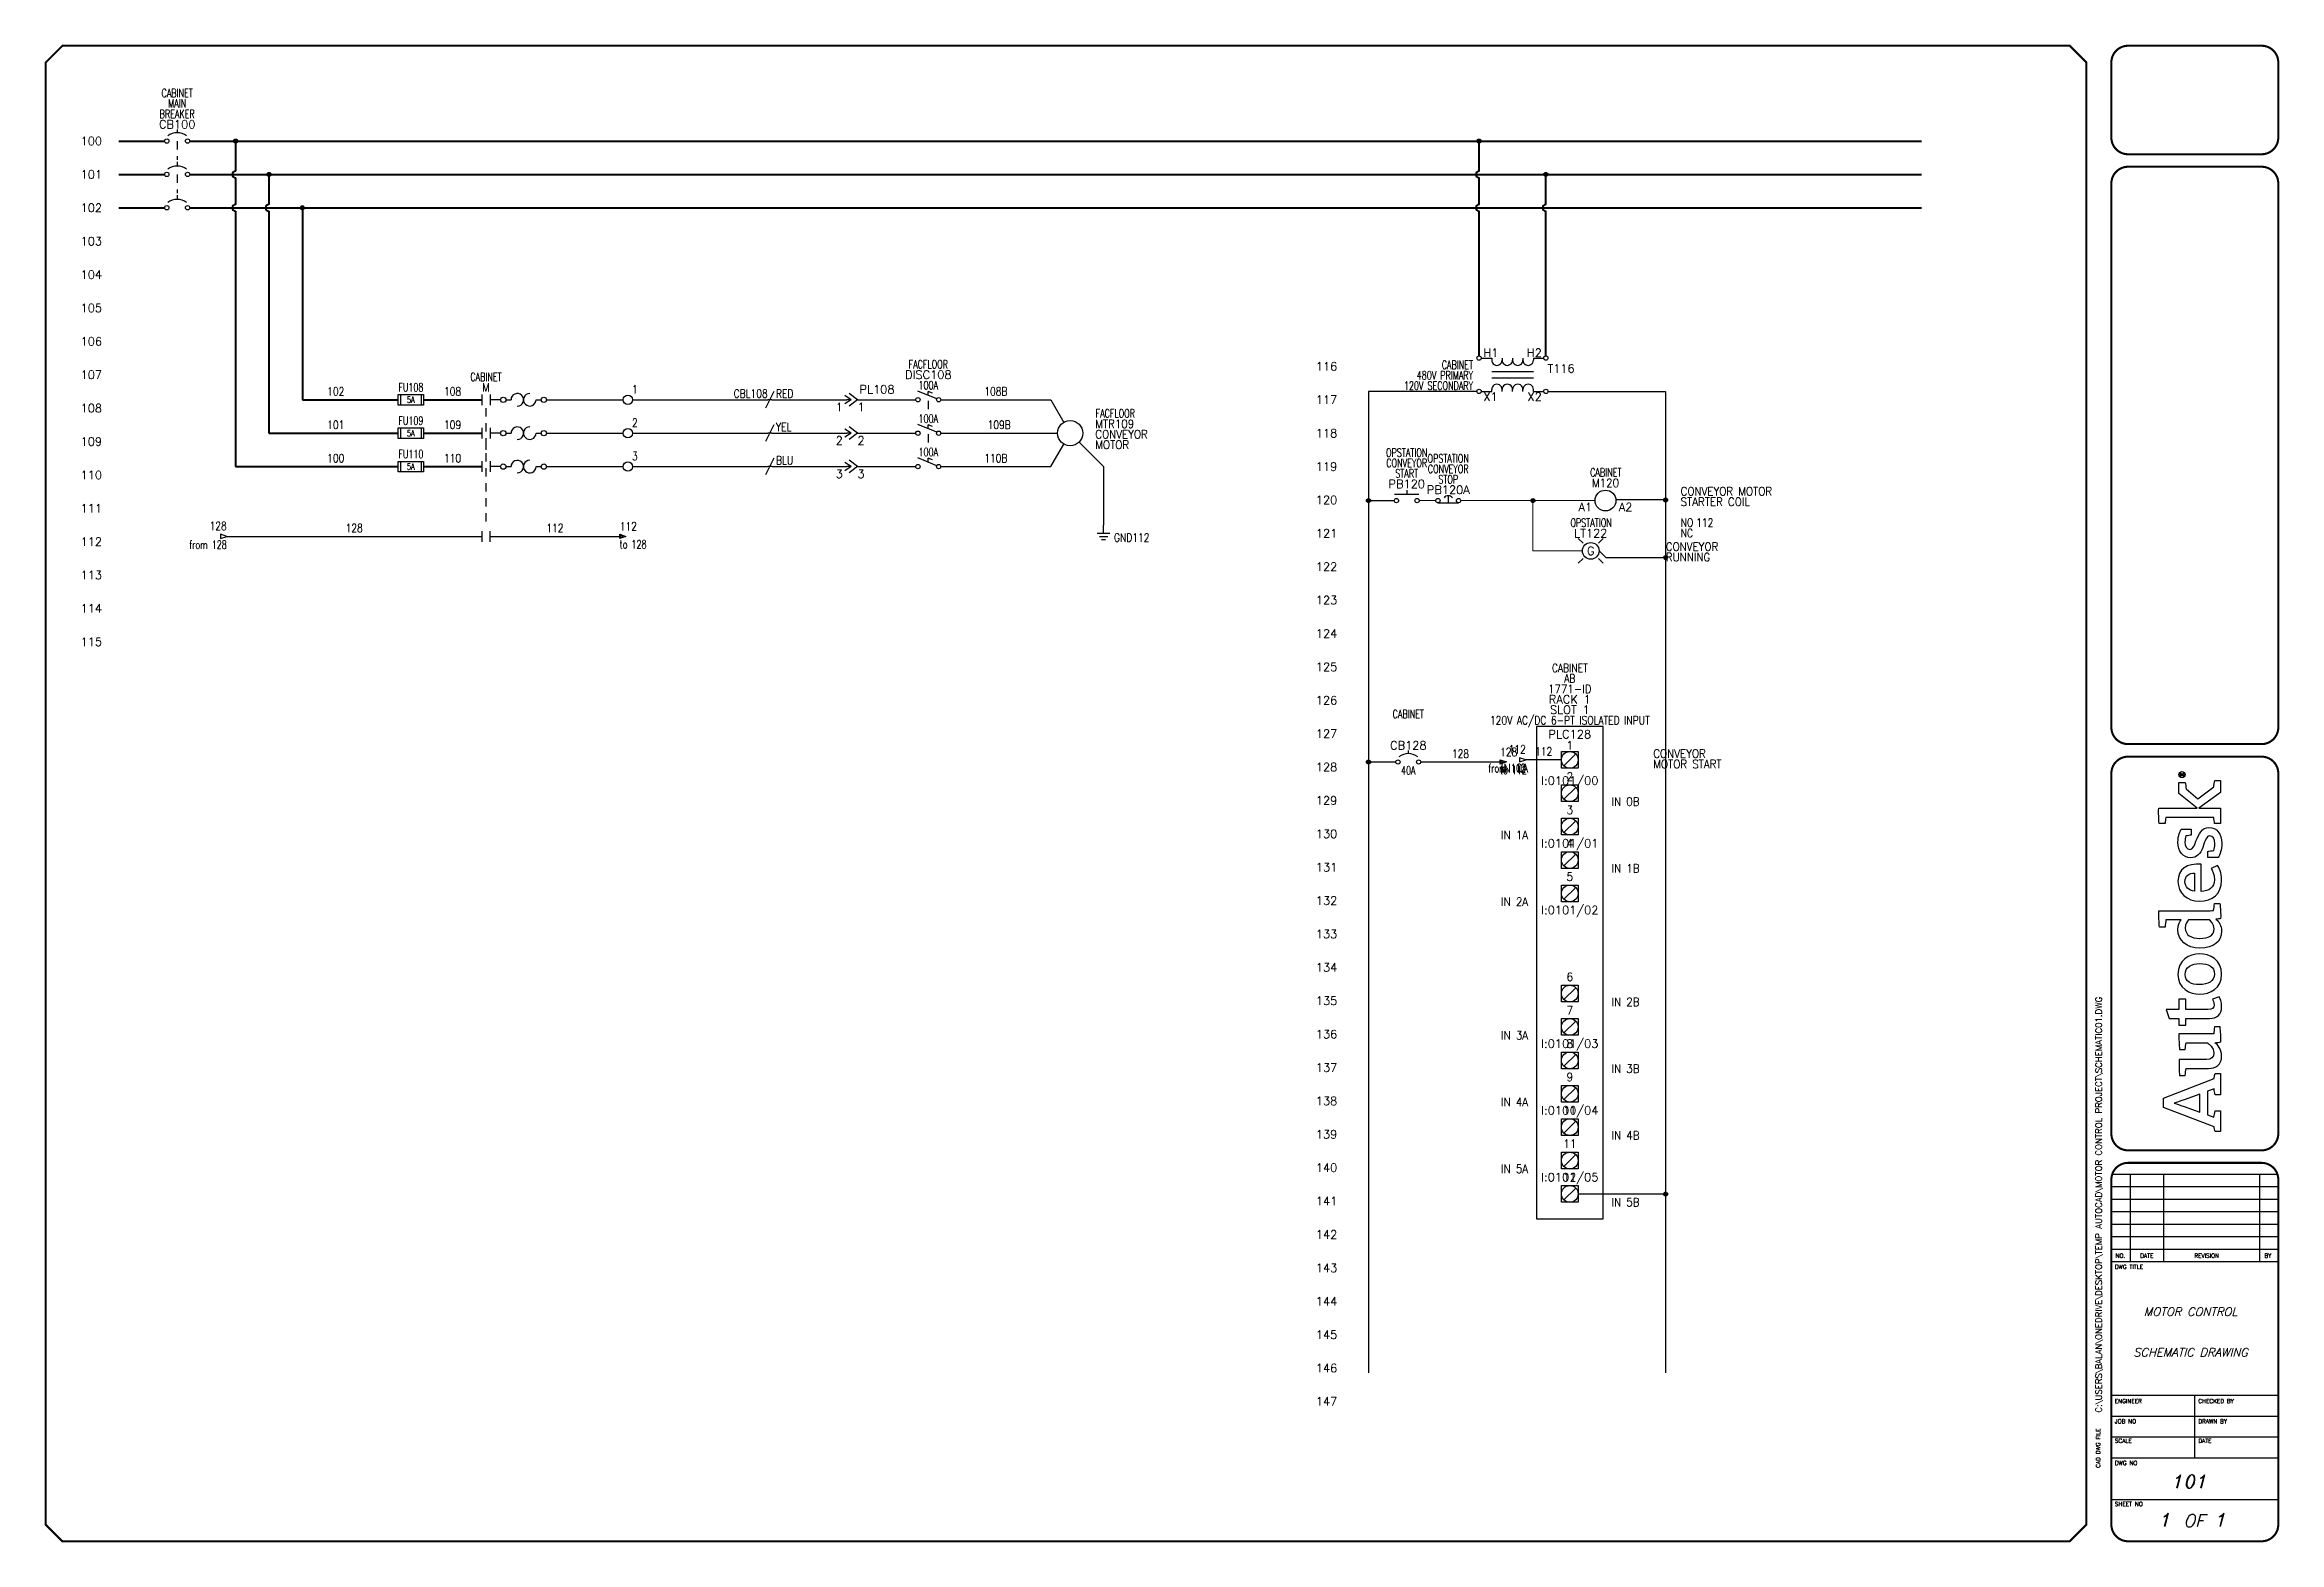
# Model space of a CAD drawing. Header units: inches. Extents: x 0 to 33.5, y 0 to 22.4.
import ezdxf
from ezdxf.enums import TextEntityAlignment as Align

# ---------------------------------------------------------------- set-up
doc = ezdxf.new("R2010")
doc.units = ezdxf.units.IN
doc.header["$LTSCALE"] = 0.25
doc.header["$MEASUREMENT"] = 0
doc.linetypes.add('DASHED', pattern=[0.75, 0.5, -0.25])
doc.linetypes.add('HIDDEN2', pattern=[0.1875, 0.125, -0.0625])
for name, color, linetype in [('DESC', 150, 'Continuous'), ('LAYER_1', 160, 'Continuous'), ('LINK', 9, 'DASHED'), ('LOC', 8, 'Continuous'), ('MISC', 7, 'Continuous'), ('SYMS', 7, 'Continuous'), ('TAGS', 150, 'Continuous'), ('TERMS', 123, 'Continuous'), ('TITLE', 7, 'Continuous'), ('WIRECOPY', 84, 'Continuous'), ('WIRENO', 72, 'Continuous'), ('WIREREF', 52, 'Continuous'), ('WIREREF_DEST', 52, 'Continuous'), ('XREF', 7, 'Continuous')]:
    doc.layers.add(name, color=color, linetype=linetype)
for name, color, linetype, lineweight in [('WIRES_10AWG_BLACK', 9, 'Continuous', 40), ('WIRES_14AWG_BLACK', 9, 'Continuous', 30), ('WIRES_14AWG_BLUE', 5, 'Continuous', 30), ('WIRES_14AWG_GREEN', 3, 'Continuous', 30), ('WIRES_14AWG_RED', 1, 'Continuous', 30), ('WIRES_14AWG_YEL', 2, 'Continuous', 30), ('WIRES_16AWG_WHITE', 7, 'Continuous', 25), ('WIRES_18AWG_RED', 1, 'Continuous', 20)]:
    doc.layers.add(name, color=color, linetype=linetype, lineweight=lineweight)
doc.styles.add('ITALIC', font='ITALIC')
doc.styles.add('SIMPLEX', font='SIMPLEX')
doc.styles.add('WD', font='romans.shx')

msp = doc.modelspace()

# ---------------------------------------------------------------- texts
at = {"style": 'WD'}
for s, p in [('101', (0.875, 20.5)), ('102', (0.875, 20)), ('103', (0.875, 19.5)), ('104', (0.875, 19)), ('105', (0.875, 18.5)), ('106', (0.875, 18)), ('107', (0.875, 17.5)), ('117', (19.375, 17.125)), ('108', (0.875, 17)), ('109', (0.875, 16.5)), ('118', (19.375, 16.625)), ('119', (19.375, 16.125)), ('110', (0.875, 16)), ('111', (0.875, 15.5)), ('120', (19.375, 15.625)), ('112', (0.875, 15)), ('121', (19.375, 15.125)), ('113', (0.875, 14.5)), ('122', (19.375, 14.625)), ('114', (0.875, 14)), ('123', (19.375, 14.125)), ('115', (0.875, 13.5)), ('124', (19.375, 13.625)), ('125', (19.375, 13.125)), ('126', (19.375, 12.625)), ('127', (19.375, 12.125)), ('128', (19.375, 11.625)), ('129', (19.375, 11.125)), ('130', (19.375, 10.625)), ('131', (19.375, 10.125)), ('132', (19.375, 9.625)), ('133', (19.375, 9.125)), ('134', (19.375, 8.625)), ('135', (19.375, 8.125)), ('136', (19.375, 7.625)), ('137', (19.375, 7.125)), ('138', (19.375, 6.625)), ('139', (19.375, 6.125)), ('140', (19.375, 5.625)), ('141', (19.375, 5.125)), ('142', (19.375, 4.625)), ('143', (19.375, 4.125)), ('144', (19.375, 3.625)), ('145', (19.375, 3.125)), ('146', (19.375, 2.625)), ('147', (19.375, 2.125))]:
    msp.add_text(s, height=0.125, dxfattribs=at).set_placement(p, align=Align.MIDDLE_RIGHT)

# ---------------------------------------------------------------- blocks, each defined once
blk = doc.blocks.new('AI9-BLK2')
at = {"layer": 'LAYER_1', "color": 7}
blk.add_circle((0, 0), 2.03, dxfattribs=at)
blk.add_open_spline([(1.7, 0), (1.7, -1), (1, -1.8), (0, -1.8), (-1, -1.8), (-1.7, -1), (-1.7, 0), (-1.7, 1), (-1, 1.8), (0, 1.8), (1, 1.8), (1.7, 1), (1.7, 0)], degree=3, knots=[0, 0, 0, 0, 1, 1, 1, 2, 2, 2, 3, 3, 3, 4, 4, 4, 4], dxfattribs=at)
blk = doc.blocks.new('AI9-BLK1')
at = {"layer": 'LAYER_1', "color": 7}
for points, knots in [([(0.7, -1.1), (0.7, -1.1), (0.2, -0.4), (0.2, -0.4), (0.1, -0.2), (0, -0.2), (-0.1, -0.1), (0.3, 0), (0.5, 0.2), (0.5, 0.5), (0.5, 0.8), (0.3, 1.1), (-0.2, 1.1), (-0.2, 1.1), (-0.8, 1.1), (-0.8, 1.1), (-0.8, 1.1), (-0.8, -1.1), (-0.8, -1.1), (-0.8, -1.1), (-0.5, -1.1), (-0.5, -1.1), (-0.5, -1.1), (-0.5, -0.1), (-0.5, -0.1), (-0.4, -0.1), (-0.3, -0.2), (-0.2, -0.3), (-0.2, -0.3), (0.3, -1.1), (0.3, -1.1), (0.3, -1.1), (0.7, -1.1), (0.7, -1.1)], [0, 0, 0, 0, 1, 1, 1, 2, 2, 2, 3, 3, 3, 4, 4, 4, 5, 5, 5, 6, 6, 6, 7, 7, 7, 8, 8, 8, 9, 9, 9, 10, 10, 10, 11, 11, 11, 11]), ([(0.2, 0.5), (0.2, 0.2), (-0.1, 0.1), (-0.3, 0.1), (-0.3, 0.1), (-0.5, 0.1), (-0.5, 0.1), (-0.5, 0.1), (-0.5, 0.8), (-0.5, 0.8), (-0.5, 0.8), (-0.2, 0.8), (-0.2, 0.8), (0.1, 0.8), (0.2, 0.7), (0.2, 0.5)], [0, 0, 0, 0, 1, 1, 1, 2, 2, 2, 3, 3, 3, 4, 4, 4, 5, 5, 5, 5])]:
    blk.add_open_spline(points, degree=3, knots=knots, dxfattribs=at)
blk = doc.blocks.new('LOGO')
for points, knots in [([(35.2, 4.3), (35.2, 4.3), (22.1, 38.1), (22.1, 38.1), (22.1, 38.1), (16.1, 38.1), (16.1, 38.1), (16.1, 38.1), (3.2, 4.3), (3.2, 4.3), (2.2, 4.2), (0.9, 4), (0, 3.7), (0, 3.7), (0, 0), (0, 0), (0, 0), (13.7, 0), (13.7, 0), (13.7, 0), (13.7, 3.7), (13.7, 3.7), (12.4, 4), (10.9, 4.3), (9.5, 4.4), (9.5, 4.4), (11.1, 8.8), (11.1, 8.8), (11.1, 8.8), (26.8, 8.8), (26.8, 8.8), (26.8, 8.8), (28.4, 4.3), (28.4, 4.3), (27, 4.2), (25.8, 4), (24.5, 3.7), (24.5, 3.7), (24.5, 0), (24.5, 0), (24.5, 0), (38.7, 0), (38.7, 0), (38.7, 0), (38.7, 3.7), (38.7, 3.7), (37.9, 3.9), (36, 4.3), (35.2, 4.3)], [0, 0, 0, 0, 1, 1, 1, 2, 2, 2, 3, 3, 3, 4, 4, 4, 5, 5, 5, 6, 6, 6, 7, 7, 7, 8, 8, 8, 9, 9, 9, 10, 10, 10, 11, 11, 11, 12, 12, 12, 13, 13, 13, 14, 14, 14, 15, 15, 15, 16, 16, 16, 16]), ([(12.8, 13.8), (12.8, 13.8), (16.6, 24.3), (16.6, 24.3), (17.8, 27.5), (18.2, 28.8), (18.8, 30.9), (18.8, 30.9), (18.9, 30.9), (18.9, 30.9), (19.6, 28.9), (20, 27.5), (21.1, 24.3), (21.1, 24.3), (24.9, 13.8), (24.9, 13.8), (24.9, 13.8), (12.8, 13.8), (12.8, 13.8)], [0, 0, 0, 0, 1, 1, 1, 2, 2, 2, 3, 3, 3, 4, 4, 4, 5, 5, 5, 6, 6, 6, 6]), ([(70.8, 23.1), (70.8, 23.1), (70.8, 27.7), (70.8, 27.7), (70.8, 27.7), (75.3, 27.7), (75.3, 27.7), (75.3, 27.7), (75.3, 34.3), (75.3, 34.3), (75.3, 34.3), (81.3, 36.2), (81.3, 36.2), (81.3, 36.2), (81.3, 27.7), (81.3, 27.7), (81.3, 27.7), (88, 27.7), (88, 27.7), (88, 27.7), (88, 23.1), (88, 23.1), (88, 23.1), (81.3, 23.1), (81.3, 23.1), (81.3, 23.1), (81.3, 8.4), (81.3, 8.4), (81.3, 5.6), (82.1, 4.3), (84.3, 4.3), (86, 4.3), (87.5, 5.1), (88, 5.5), (88, 5.5), (89.7, 0.9), (89.7, 0.9), (88.7, 0.3), (86.5, -0.7), (83.2, -0.7), (77.6, -0.7), (75.3, 2.4), (75.3, 7.4), (75.3, 7.4), (75.3, 23.1), (75.3, 23.1), (75.3, 23.1), (70.8, 23.1), (70.8, 23.1)], [0, 0, 0, 0, 1, 1, 1, 2, 2, 2, 3, 3, 3, 4, 4, 4, 5, 5, 5, 6, 6, 6, 7, 7, 7, 8, 8, 8, 9, 9, 9, 10, 10, 10, 11, 11, 11, 12, 12, 12, 13, 13, 13, 14, 14, 14, 15, 15, 15, 16, 16, 16, 16]), ([(147.1, 4.7), (147.1, 5.4), (147, 6.1), (147, 6.9), (147, 6.9), (147, 41.1), (147, 41.1), (143.4, 41.2), (139.3, 41), (136.1, 40.7), (136.1, 40.7), (136.1, 37), (136.1, 37), (137.7, 36.8), (139.6, 36.6), (141, 36.4), (141, 36.4), (141, 36.4), (141, 36.4), (141, 36.4), (141, 26.2), (141, 26.2), (140, 27.1), (138, 28.4), (134.3, 28.4), (127.3, 28.4), (122, 22.6), (122, 13.8), (122, 4.5), (126.6, -0.7), (133.4, -0.7), (137.1, -0.7), (139.6, 1.1), (141.3, 3.1), (141.3, 2.1), (141.6, 0.6), (141.8, 0), (145.2, -0.2), (148.7, 0.1), (151.7, 0.4), (151.7, 0.4), (151.7, 4.1), (151.7, 4.1), (150.2, 4.2), (148.4, 4.5), (147.1, 4.7)], [0, 0, 0, 0, 1, 1, 1, 2, 2, 2, 3, 3, 3, 4, 4, 4, 5, 5, 5, 6, 6, 6, 7, 7, 7, 8, 8, 8, 9, 9, 9, 10, 10, 10, 11, 11, 11, 12, 12, 12, 13, 13, 13, 14, 14, 14, 15, 15, 15, 15]), ([(229.4, 4.6), (229.4, 4.6), (221.5, 15.2), (221.5, 15.2), (221.5, 15.2), (228, 23), (228, 23), (229.4, 23.1), (231.3, 23.3), (232.4, 23.6), (232.4, 23.6), (232.4, 27.7), (232.4, 27.7), (232.4, 27.7), (225, 27.7), (225, 27.7), (225, 27.7), (215.2, 15.6), (215.2, 15.6), (215.2, 15.6), (215.2, 41.2), (215.2, 41.2), (211.8, 41.3), (208.2, 41.2), (205.1, 40.9), (205.1, 40.9), (205.1, 36.9), (205.1, 36.9), (206.5, 36.8), (208, 36.6), (209.1, 36.5), (209.1, 36.5), (209.1, 4.5), (209.1, 4.5), (207.8, 4.4), (206.3, 4.2), (205.1, 4), (205.1, 4), (205.1, 0), (205.1, 0), (205.1, 0), (215.2, 0), (215.2, 0), (215.2, 0), (215.2, 14.5), (215.2, 14.5), (215.2, 14.5), (225.6, 0), (225.6, 0), (225.6, 0), (233.7, 0), (233.7, 0), (233.7, 0), (233.7, 3.8), (233.7, 3.8), (232.2, 4.2), (230.6, 4.4), (229.4, 4.6)], [0, 0, 0, 0, 1, 1, 1, 2, 2, 2, 3, 3, 3, 4, 4, 4, 5, 5, 5, 6, 6, 6, 7, 7, 7, 8, 8, 8, 9, 9, 9, 10, 10, 10, 11, 11, 11, 12, 12, 12, 13, 13, 13, 14, 14, 14, 15, 15, 15, 16, 16, 16, 17, 17, 17, 18, 18, 18, 19, 19, 19, 19]), ([(59.7, -0.1), (59.5, 0.6), (59.2, 2.6), (59.1, 3.8), (57.8, 2), (54.9, -0.7), (50.2, -0.7), (44.2, -0.7), (42, 3.1), (42, 8.1), (42, 8.1), (42, 22.9), (42, 22.9), (40.6, 23.2), (38.8, 23.4), (37.3, 23.5), (37.3, 23.5), (37.3, 27.3), (37.3, 27.3), (40.3, 27.6), (44.4, 27.8), (48, 27.6), (48, 27.6), (48, 9.3), (48, 9.3), (48, 6.2), (49.1, 4.5), (52.3, 4.5), (55.8, 4.5), (58.4, 7.9), (59, 8.6), (59, 8.6), (59, 23), (59, 23), (57.8, 23.2), (56, 23.4), (54.6, 23.5), (54.6, 23.5), (54.6, 27.3), (54.6, 27.3), (57.6, 27.7), (61.5, 27.8), (65, 27.7), (65, 27.7), (65, 4.6), (65, 4.6), (66.3, 4.4), (68.1, 4.2), (69.6, 4.1), (69.6, 4.1), (69.6, 0.3), (69.6, 0.3), (66.7, 0), (63, -0.2), (59.7, -0.1)], [0, 0, 0, 0, 1, 1, 1, 2, 2, 2, 3, 3, 3, 4, 4, 4, 5, 5, 5, 6, 6, 6, 7, 7, 7, 8, 8, 8, 9, 9, 9, 10, 10, 10, 11, 11, 11, 12, 12, 12, 13, 13, 13, 14, 14, 14, 15, 15, 15, 16, 16, 16, 17, 17, 17, 18, 18, 18, 18]), ([(104.8, -0.7), (95.2, -0.7), (91.4, 7), (91.4, 13.8), (91.4, 20.6), (95.1, 28.4), (104.6, 28.4), (114.1, 28.4), (118.3, 20.8), (118.3, 14), (118.3, 7.2), (114.2, -0.7), (104.8, -0.7)], [0, 0, 0, 0, 1, 1, 1, 2, 2, 2, 3, 3, 3, 4, 4, 4, 4]), ([(104.5, 23.6), (99.6, 23.6), (97.8, 19.5), (97.8, 14), (97.8, 8.5), (99.9, 4.1), (104.8, 4.1), (109.8, 4.1), (111.8, 8.2), (111.8, 13.8), (111.8, 19.3), (109.5, 23.6), (104.5, 23.6)], [0, 0, 0, 0, 1, 1, 1, 2, 2, 2, 3, 3, 3, 4, 4, 4, 4]), ([(141, 7.6), (140.3, 6.7), (138.2, 4.3), (135, 4.3), (130.5, 4.3), (128.5, 8.1), (128.5, 13.8), (128.5, 19.6), (130.9, 23.5), (135.4, 23.5), (138.3, 23.5), (139.9, 22.3), (141, 21.3), (141, 21.3), (141, 7.6), (141, 7.6)], [0, 0, 0, 0, 1, 1, 1, 2, 2, 2, 3, 3, 3, 4, 4, 4, 5, 5, 5, 5]), ([(167.6, 4.1), (171.4, 4.1), (173.8, 5.5), (175, 6.2), (175, 6.2), (177.1, 2.1), (177.1, 2.1), (175.5, 1.1), (172.6, -0.7), (167.2, -0.7), (158.2, -0.7), (153.3, 5.5), (153.3, 14), (153.3, 22.5), (158.9, 28.4), (166.4, 28.4), (174.6, 28.4), (178.7, 22.5), (177.9, 12.9), (177.9, 12.9), (159.8, 12.9), (159.8, 12.9), (160, 7.9), (162.3, 4.1), (167.6, 4.1)], [0, 0, 0, 0, 1, 1, 1, 2, 2, 2, 3, 3, 3, 4, 4, 4, 5, 5, 5, 6, 6, 6, 7, 7, 7, 8, 8, 8, 8]), ([(172, 17.3), (171.9, 20.8), (170.4, 23.7), (166.3, 23.7), (162.6, 23.7), (160.6, 21.2), (159.9, 17.3), (159.9, 17.3), (172, 17.3), (172, 17.3)], [0, 0, 0, 0, 1, 1, 1, 2, 2, 2, 3, 3, 3, 3]), ([(193.3, 16.4), (190.2, 17.6), (187.8, 18.3), (187.8, 20.5), (187.8, 22.6), (189.9, 23.7), (192.6, 23.7), (194.1, 23.7), (195.6, 23.5), (196.8, 23.1), (196.9, 21.9), (197.1, 20.1), (197.3, 19.6), (197.3, 19.6), (201.3, 19.6), (201.3, 19.6), (201.3, 19.6), (201.3, 26.1), (201.3, 26.1), (200.2, 26.8), (197.1, 28.4), (192.4, 28.4), (186.5, 28.4), (182.2, 25), (182.2, 20.1), (182.2, 15.7), (184.9, 13.4), (189.1, 11.9), (193.4, 10.4), (196.7, 9.3), (196.7, 7.2), (196.7, 5.1), (195, 3.9), (191.4, 3.9), (189.9, 3.9), (188.1, 4.1), (187, 4.6), (186.9, 5.9), (186.6, 7.8), (186.3, 8.4), (186.3, 8.4), (182.3, 8.4), (182.3, 8.4), (182.3, 8.4), (182.3, 1.6), (182.3, 1.6), (182.3, 1.6), (182.3, 1.6), (182.3, 1.6), (184.1, 0.5), (187.5, -0.8), (191.8, -0.8), (198.3, -0.8), (202.4, 2.6), (202.4, 7.8), (202.4, 12.5), (197.8, 14.6), (193.3, 16.4)], [0, 0, 0, 0, 1, 1, 1, 2, 2, 2, 3, 3, 3, 4, 4, 4, 5, 5, 5, 6, 6, 6, 7, 7, 7, 8, 8, 8, 9, 9, 9, 10, 10, 10, 11, 11, 11, 12, 12, 12, 13, 13, 13, 14, 14, 14, 15, 15, 15, 16, 16, 16, 17, 17, 17, 18, 18, 18, 19, 19, 19, 19])]:
    blk.add_open_spline(points, degree=3, knots=knots)
for name, p in [('AI9-BLK2', (237.6, 25.7)), ('AI9-BLK1', (237.8, 25.7))]:
    blk.add_blockref(name, p)
blk = doc.blocks.new('NO_NUM_acade_title')
at = {"layer": 'TITLE'}
for p, q in [((30.594, 22.177), (30.594, 20.781)), ((30.969, 5.531), (33.469, 5.531)), ((31.25, 5.531), (31.25, 4.219)), ((31.75, 5.531), (31.75, 4.219)), ((33.188, 5.531), (33.188, 4.219)), ((30.969, 5.344), (33.469, 5.344)), ((30.969, 5.156), (33.469, 5.156)), ((30.969, 4.969), (33.469, 4.969)), ((30.969, 4.781), (33.469, 4.781)), ((30.969, 4.594), (33.469, 4.594)), ((30.969, 4.406), (33.469, 4.406)), ((30.969, 4.219), (33.469, 4.219)), ((30.594, 0.281), (30.594, 2.214)), ((30.969, 2.219), (33.469, 2.219)), ((32.219, 1.281), (32.219, 2.219)), ((30.969, 1.906), (33.469, 1.906)), ((30.969, 1.594), (33.469, 1.594)), ((30.969, 1.281), (33.469, 1.281)), ((30.969, 0.656), (33.469, 0.656))]:
    blk.add_line(p, q, dxfattribs=at)
at = {"layer": 'TITLE', "const_width": 0.0312}
blk.add_lwpolyline([(30.594, 0.281), (30.594, 22.177), (30.344, 22.427), (0.281, 22.427), (0.031, 22.177), (0.031, 0.281), (0.281, 0.031), (30.344, 0.031)], close=True, dxfattribs=at)
for points in [[(31.219, 22.427, 0.414214), (30.969, 22.177, 0.414214)], [(33.469, 22.177, 0.414214), (33.219, 22.427, 0.414214)], [(30.969, 21.052, 0.414214), (31.219, 20.802, 0.414214)], [(33.219, 20.802, 0.414214), (33.469, 21.052, 0.414214)], [(31.219, 20.615, 0.414214), (30.969, 20.365, 0.414214)], [(33.469, 20.365, 0.414214), (33.219, 20.615, 0.414214)], [(30.969, 12.219, 0.414214), (31.219, 11.969, 0.414214)], [(33.219, 11.969, 0.414214), (33.469, 12.219, 0.414214)], [(31.219, 11.781, 0.414214), (30.969, 11.531, 0.414214)], [(33.469, 11.531, 0.414214), (33.219, 11.781, 0.414214)], [(30.969, 6.135, 0.414214), (31.219, 5.885, 0.414214)], [(33.219, 5.885, 0.414214), (33.469, 6.135, 0.414214)], [(31.219, 5.698, 0.414214), (30.969, 5.448, 0.414214)], [(33.469, 5.448, 0.414214), (33.219, 5.698, 0.414214)], [(30.969, 0.281, 0.414214), (31.219, 0.031, 0.414214)], [(33.219, 0.031, 0.414214), (33.469, 0.281, 0.414214)]]:
    blk.add_lwpolyline(points, format="xyb", dxfattribs=at)
for points in [[(33.219, 22.427), (31.219, 22.427)], [(30.969, 22.177), (30.969, 21.052)], [(33.469, 22.177), (33.469, 21.052)], [(33.219, 20.802), (31.219, 20.802)], [(33.219, 20.615), (31.219, 20.615)], [(30.969, 20.365), (30.969, 12.219)], [(33.469, 20.365), (33.469, 12.219)], [(31.219, 11.969), (33.219, 11.969)], [(31.219, 11.781), (33.219, 11.781)], [(31.219, 5.885), (33.219, 5.885)], [(31.219, 5.698), (33.219, 5.698)], [(30.969, 5.448), (30.969, 0.281)], [(33.469, 5.448), (33.469, 0.281)], [(31.219, 0.031), (33.219, 0.031)]]:
    blk.add_lwpolyline(points, dxfattribs=at)
at = {"layer": 'TITLE', "color": 7, "const_width": 0.0312}
for points in [[(30.969, 11.531), (30.969, 6.135)], [(33.469, 11.531), (33.469, 6.135)]]:
    blk.add_lwpolyline(points, dxfattribs=at)
at = {"xscale": 0.02250000000000085, "yscale": 0.02250000000000085, "zscale": 0.02250000000000085, "rotation": 90}
blk.add_blockref('LOGO', (32.605, 6.167), dxfattribs=at)
at = {"layer": 'TITLE', "color": 1, "style": 'SIMPLEX'}
for s, p in [('DWG TITLE', (31.021, 4.109)), ('ENGINEER', (31.021, 2.099)), ('CHECKED BY', (32.271, 2.099)), ('JOB NO', (31.021, 1.797)), ('DRAWN BY', (32.271, 1.797)), ('SCALE', (31.021, 1.505)), ('DATE', (32.271, 1.505)), ('DWG NO', (31.021, 1.172)), ('SHEET NO', (31.021, 0.557))]:
    blk.add_text(s, height=0.0625, dxfattribs=at).set_placement(p)
at = {"layer": 'TITLE', "color": 1}
for s, height, style, p in [('NO.', 0.0625, 'SIMPLEX', (31.104, 4.307)), ('DATE', 0.0625, 'SIMPLEX', (31.5, 4.307)), ('REVISION', 0.0625, 'SIMPLEX', (32.396, 4.307)), ('BY', 0.0625, 'SIMPLEX', (33.313, 4.307)), ('OF', 0.1875, 'ITALIC', (32.208, 0.339))]:
    blk.add_text(s, height=height, dxfattribs=dict(at, style=style)).set_placement(p, align=Align.MIDDLE)
at = {"layer": 'TITLE', "color": 1, "style": 'SIMPLEX'}
blk.add_text('CAD DWG FILE', height=0.0625, rotation=90, dxfattribs=at).set_placement((30.802, 1.13))
at = {"layer": 'TITLE', "color": 1, "style": 'ITALIC'}
for tag, height, p in [('TITLE#1', 0.125, (32.156, 3.406)), ('TITLE#2', 0.125, (32.156, 3.204)), ('TITLE#3', 0.125, (32.156, 3.001)), ('TITLE#4', 0.125, (32.156, 2.799)), ('DWG#', 0.2, (32.156, 0.826))]:
    blk.add_attdef(tag, text='', height=height, dxfattribs=at).set_placement(p, align=Align.CENTER)
at = {"layer": 'TITLE', "color": 1, "style": 'SIMPLEX'}
blk.add_attdef('CAD#', (30.826, 1.958), '', height=0.0938, rotation=90, dxfattribs=at)
at = {"layer": 'TITLE', "color": 1}
for tag, p, height, style in [('ENGINEER', (31.237, 1.958), 0.0938, 'ITALIC'), ('CHKDBY', (32.424, 1.958), 0.0938, 'ITALIC'), ('JOB#', (31.464, 1.644), 0.0938, 'SIMPLEX'), ('DRAWNBY', (32.494, 1.644), 0.0938, 'ITALIC'), ('SCALE', (31.353, 1.344), 0.0938, 'SIMPLEX'), ('DATE', (32.408, 1.344), 0.0938, 'SIMPLEX'), ('SHTS', (32.532, 0.25), 0.2, 'ITALIC')]:
    blk.add_attdef(tag, p, '', height=height, dxfattribs=dict(at, style=style))
at = {"layer": 'TITLE', "color": 1, "style": 'ITALIC'}
blk.add_attdef('SH#', text='', height=0.2, dxfattribs=at).set_placement((31.881, 0.25), align=Align.RIGHT)
at = {"layer": 'TITLE', "color": 7, "flags": 9}
blk.add_attdef('WD_TB', (31.219, 0.031), '', height=0.125, dxfattribs=at)
blk = doc.blocks.new('WD_MLRH')
at = {"style": 'WD'}
blk.add_attdef('RUNGFIRST', text='', height=0.125, dxfattribs=at).set_placement((-0.25, 0), align=Align.MIDDLE_RIGHT)
at = {"style": 'WD', "flags": 1}
for tag, p in [('WIRE-START', (-0.25, -0.356)), ('RUNGHORV', (-0.25, -0.127)), ('WIREMODE', (-0.25, -0.281)), ('RUNGDIST', (-0.25, -0.2)), ('RUNGCNT', (-0.25, -0.237)), ('RUNGINC', (-0.25, -0.163)), ('WIREFMT', (-0.25, -0.321)), ('WIRE-GSUF', (-0.25, -0.396)), ('PH3SPACE', (-0.25, -0.437))]:
    blk.add_attdef(tag, text='', height=0.025, dxfattribs=at).set_placement(p, align=Align.RIGHT)
blk = doc.blocks.new('HCB1')
blk.add_line((0, 0.173), (0, 0.126))
for centre in [(-0.155, 0), (0.155, 0)]:
    blk.add_circle(centre, 0.0322)
blk.add_arc((0, -0.109), 0.234, 53.1301, 126.8699)
at = {"style": 'WD', "width": 0.7}
for tag, p in [('INST', (0, 0.826)), ('LOC', (0, 0.656)), ('DESC1', (0, 0.5)), ('DESC2', (0, 0.344)), ('RATING1', (0, -0.188)), ('XREF', (0, -0.344))]:
    blk.add_attdef(tag, text='', height=0.125, dxfattribs=at).set_placement(p, align=Align.CENTER)
at = {"style": 'WD'}
blk.add_attdef('TAG1', text='', height=0.125, dxfattribs=at).set_placement((0, 0.188), align=Align.CENTER)
for tag, p, height, flags in [('X4TERM01', (-0.188, 0), 0.0125, 1), ('X1TERM02', (0.188, 0), 0.0125, 1), ('FAMILY', (0.205, 0.152), 0.01, 9), ('CONTACT', (0.205, 0.133), 0.01, 9)]:
    blk.add_attdef(tag, p, '', height=height, dxfattribs=dict(at, flags=flags))
for tag, p in [('X2LINK', (0, 0.219)), ('X8LINK', (0, 0))]:
    blk.add_attdef(tag, p, '', height=0.01, dxfattribs=at)
at = {"linetype": 'Continuous', "style": 'WD', "flags": 9}
for tag, p in [('ASSYCODE', (0.219, 0.062)), ('MFG', (0.228, 0.089)), ('CAT', (0.23, 0.108))]:
    blk.add_attdef(tag, text='', height=0.01, dxfattribs=at).set_placement(p, align=Align.CENTER)
at = {"linetype": 'Continuous', "style": 'WD', "flags": 8}
blk.add_attdef('TERM01', text='', height=0.125, dxfattribs=at).set_placement((-0.25, -0.031), align=Align.TOP_RIGHT)
blk.add_attdef('TERM02', text='', height=0.125, dxfattribs=at).set_placement((0.25, -0.031), align=Align.TOP_LEFT)
blk = doc.blocks.new('HCB2')
at = {"linetype": 'HIDDEN2'}
blk.add_line((0, 0.187), (0, 0.141), dxfattribs=at)
for centre in [(-0.155, 0), (0.155, 0)]:
    blk.add_circle(centre, 0.0322)
blk.add_arc((0, -0.109), 0.234, 53.1301, 126.8699)
at = {"style": 'WD', "width": 0.7}
for tag, p in [('INST', (0, 0.863)), ('LOC', (0, 0.693)), ('DESC1', (0, 0.537)), ('DESC2', (0, 0.38)), ('RATING1', (0, -0.188)), ('XREF', (0, -0.344))]:
    blk.add_attdef(tag, text='', height=0.125, dxfattribs=at).set_placement(p, align=Align.CENTER)
at = {"style": 'WD'}
blk.add_attdef('TAG2', text='', height=0.125, dxfattribs=at).set_placement((0, 0.224), align=Align.CENTER)
for tag, p, height, flags in [('X4TERM01', (-0.188, 0), 0.0125, 1), ('FAMILY', (0.054, 0.183), 0.01, 9), ('CONTACT', (0.054, 0.159), 0.01, 9), ('X1TERM02', (0.188, 0), 0.0125, 1)]:
    blk.add_attdef(tag, p, '', height=height, dxfattribs=dict(at, flags=flags))
for tag, p in [('X2LINK', (0, 0.219)), ('X8LINK', (0, 0))]:
    blk.add_attdef(tag, p, '', height=0.01, dxfattribs=at)
at = {"linetype": 'Continuous', "style": 'WD', "flags": 8}
blk.add_attdef('TERM01', text='', height=0.125, dxfattribs=at).set_placement((-0.25, -0.031), align=Align.TOP_RIGHT)
blk.add_attdef('TERM02', text='', height=0.125, dxfattribs=at).set_placement((0.25, -0.031), align=Align.TOP_LEFT)
blk = doc.blocks.new('WDDOT')
for radius in [0.03, 0.0187, 0.00929]:
    blk.add_circle((0, 0), radius)
blk = doc.blocks.new('WD_WCH')
at = {"linetype": 'Continuous', "style": 'WD', "width": 0.8}
blk.add_attdef('WIRECOPY', text='', height=0.125, dxfattribs=at).set_placement((0, 0.0625), align=Align.CENTER)
blk = doc.blocks.new('HFU1')
for p, q in [((-0.188, -0.078), (-0.188, 0.078)), ((-0.188, 0.078), (0.188, 0.078)), ((-0.156, 0.078), (-0.156, -0.078)), ((0.156, 0.078), (0.156, -0.078)), ((0.188, 0.078), (0.188, -0.078)), ((0.188, -0.078), (-0.188, -0.078))]:
    blk.add_line(p, q)
at = {"style": 'WD', "width": 0.7}
for tag, p in [('INST', (0, 0.422)), ('LOC', (0, 0.266)), ('TAG1', (0, 0.125))]:
    blk.add_attdef(tag, text='', height=0.125, dxfattribs=at).set_placement(p, align=Align.CENTER)
at = {"style": 'WD'}
for tag, p, height, flags in [('X4TERM01', (-0.188, 0), 0.0109, 1), ('FAMILY', (0.129, 0.108), 0.01, 9), ('X1TERM02', (0.188, 0), 0.0109, 1)]:
    blk.add_attdef(tag, p, '', height=height, dxfattribs=dict(at, flags=flags))
at = {"style": 'WD', "width": 0.7}
blk.add_attdef('RATING1', text='', height=0.0938, dxfattribs=at).set_placement((0, 0), align=Align.MIDDLE_CENTER)
at = {"style": 'WD'}
for tag, p in [('X2LINK', (0, 0.109)), ('X8LINK', (0, -0.109))]:
    blk.add_attdef(tag, p, '', height=0.01, dxfattribs=at)
at = {"linetype": 'Continuous', "style": 'WD', "flags": 9}
for tag, p in [('ASSYCODE', (0.157, 0.251)), ('MFG', (0.156, 0.083)), ('CAT', (0.156, 0.102))]:
    blk.add_attdef(tag, text='', height=0.01, dxfattribs=at).set_placement(p, align=Align.CENTER)
at = {"linetype": 'Continuous', "style": 'WD', "width": 0.7, "flags": 8}
blk.add_attdef('TERM01', text='', height=0.1, dxfattribs=at).set_placement((-0.25, -0.016), align=Align.TOP_RIGHT)
at = {"style": 'WD', "width": 0.7}
for tag, p in [('DESC1', (0.047, -0.234)), ('DESC2', (0.047, -0.391)), ('DESC3', (0.047, -0.547))]:
    blk.add_attdef(tag, text='', height=0.125, dxfattribs=at).set_placement(p, align=Align.MIDDLE_LEFT)
at = {"linetype": 'Continuous', "style": 'WD', "width": 0.7, "flags": 8}
blk.add_attdef('TERM02', text='', height=0.1, dxfattribs=at).set_placement((0.25, -0.016), align=Align.TOP_LEFT)
blk = doc.blocks.new('WD_WNH')
at = {"linetype": 'Continuous', "style": 'WD', "width": 0.8}
blk.add_attdef('WIRENO', text='', height=0.125, dxfattribs=at).set_placement((0, 0.062), align=Align.CENTER)
at = {"style": 'WD', "flags": 1}
for tag, p in [('W01USER', (0, 0.078)), ('W02USER', (0, 0.07)), ('W03USER', (0, 0.062)), ('W04USER', (0, 0.055)), ('W05USER', (0, 0.047)), ('W06USER', (0, 0.039)), ('W07USER', (0, 0.031)), ('W08USER', (0, 0.023)), ('W09USER', (0, 0.016)), ('W10USER', (0, 0.008))]:
    blk.add_attdef(tag, text='', height=0.005, dxfattribs=at).set_placement(p, align=Align.CENTER)
blk = doc.blocks.new('HMS21OL')
at = {"linetype": 'Continuous'}
for p, q in [((-0.062, 0.08), (-0.062, -0.08)), ((0.062, 0.08), (0.062, -0.08))]:
    blk.add_line(p, q, dxfattribs=at)
for p, q in [((0.219, 0), (0.062, 0)), ((0.299, 0), (0.375, 0)), ((0.75, 0), (0.826, 0))]:
    blk.add_line(p, q)
for centre in [(0.259, 0), (0.866, 0)]:
    blk.add_circle(centre, 0.04, dxfattribs=at)
for centre, start, end in [((0.469, 0), 270.001, 180.002), ((0.656, 0), 90, 0.001)]:
    blk.add_arc(centre, 0.0938, start, end)
at = {"style": 'WD'}
for tag, width, p in [('INST', 0.7, (0, 0.451)), ('LOC', 0.7, (0, 0.281)), ('TAG2', 0.9, (0, 0.125)), ('DESC1', 0.7, (0, -0.454)), ('XREF', 0.7, (0, -0.297)), ('DESC2', 0.7, (0, -0.61)), ('DESC3', 0.7, (0, -0.766))]:
    blk.add_attdef(tag, text='', height=0.125, dxfattribs=dict(at, width=width)).set_placement(p, align=Align.CENTER)
for tag, p, height, flags in [('X4TERM01', (-0.062, 0), 0.0125, 1), ('FAMILY', (0.097, 0.053), 0.01, 9), ('CONTACT', (0.097, 0.036), 0.01, 1), ('X1TERM02', (0.906, 0), 0.0125, 1)]:
    blk.add_attdef(tag, p, '', height=height, dxfattribs=dict(at, flags=flags))
for tag, p in [('X2LINK', (0, 0.125)), ('X8LINK', (0, -0.125))]:
    blk.add_attdef(tag, p, '', height=0.01, dxfattribs=at)
at = {"linetype": 'Continuous', "style": 'WD', "flags": 8}
blk.add_attdef('TERM01', text='', height=0.125, dxfattribs=at).set_placement((-0.125, -0.031), align=Align.TOP_RIGHT)
blk.add_attdef('TERM02', text='', height=0.125, dxfattribs=at).set_placement((0.969, -0.031), align=Align.TOP_LEFT)
blk = doc.blocks.new('HT0002')
blk.add_circle((0, 0), 0.0699)
at = {"style": 'WD'}
for tag, p, width in [('INST', (0.062, 0.42), 0.7), ('LOC', (0.062, 0.25), 0.7), ('DESC1', (0.053, -0.385), 0.8)]:
    blk.add_attdef(tag, p, '', height=0.125, dxfattribs=dict(at, width=width))
at = {"style": 'WD', "flags": 1}
for tag, p, height in [('X4TERM01', (-0.07, 0), 0.0125), ('X4TERMDESC01', (-0.055, -0.023), 0.025), ('X2TERMDESC01', (-0.006, 0.029), 0.025), ('STRIPSEQ', (0, 0), 0.00125), ('X2TERM01', (0, 0.07), 0.0125), ('X2PIN01', (0.033, 0.084), 0.0125), ('X1TERMDESC01', (0.039, 0.007), 0.025), ('X1TERM01', (0.07, 0), 0.0125), ('X1PIN01', (0.087, 0.016), 0.0125), ('X4PIN01', (-0.114, -0.038), 0.0125), ('LINKTERM', (0, -0.002), 0.00125), ('X8TERM01', (0, -0.07), 0.0125), ('X8TERMDESC01', (0, -0.054), 0.025), ('X8PIN01', (0.026, -0.096), 0.0125)]:
    blk.add_attdef(tag, p, '', height=height, dxfattribs=at)
at = {"linetype": 'Continuous', "style": 'WD'}
for tag, p, height, width, flags in [('TERM01', (0.062, 0.094), 0.125, 0.8, 8), ('TAGSTRIP', (0.053, -0.229), 0.125, 0.9, 8), ('CAT', (0.213, -0.406), 0.109, 0.8, 1), ('DESC2', (0.053, -0.541), 0.125, 0.8, 8), ('DESC3', (0.053, -0.698), 0.125, 0.8, 8)]:
    blk.add_attdef(tag, p, '', height=height, dxfattribs=dict(at, width=width, flags=flags))
at = {"linetype": 'Continuous', "style": 'WD', "width": 0.8, "flags": 1}
blk.add_attdef('MFG', text='', height=0.109, dxfattribs=at).set_placement((0.088, -0.406), align=Align.RIGHT)
at = {"style": 'WD', "width": 0.7, "flags": 1}
blk.add_attdef('ASSYCODE', (0.062, -0.281), '', height=0.01, dxfattribs=at)
blk = doc.blocks.new('HW01')
for p, q in [((0.062, 0.125), (-0.062, -0.125)), ((0.031, 0), (-0.031, 0))]:
    blk.add_line(p, q)
at = {"style": 'WD', "width": 0.7, "flags": 1}
for tag, p in [('INST', (0, 0.357)), ('LOC', (0, 0.188)), ('DESC1', (0, -0.456)), ('XREF', (0, -0.3)), ('DESC2', (0, -0.613))]:
    blk.add_attdef(tag, text='', height=0.125, dxfattribs=at).set_placement(p, align=Align.CENTER)
at = {"style": 'WD', "width": 0.8}
blk.add_attdef('TAG1', text='', height=0.125, dxfattribs=at).set_placement((-0.031, 0.031), align=Align.RIGHT)
at = {"style": 'WD', "flags": 1}
for tag, p in [('X4TERM01', (-0.031, 0)), ('X1TERM01', (0.031, 0))]:
    blk.add_attdef(tag, p, '', height=0.0125, dxfattribs=at)
at = {"linetype": 'Continuous', "style": 'WD', "flags": 9}
blk.add_attdef('ASSYCODE', text='', height=0.01, dxfattribs=at).set_placement((0.029, 0.042), align=Align.CENTER)
at = {"style": 'WD'}
for tag, p in [('X2LINK', (0, 0.125)), ('X8LINK', (0, -0.125))]:
    blk.add_attdef(tag, p, '', height=0.01, dxfattribs=at)
at = {"style": 'WD', "flags": 9}
blk.add_attdef('FAMILY', text='', height=0.01, dxfattribs=at).set_placement((0.023, 0.118), align=Align.CENTER)
at = {"style": 'WD', "width": 0.8}
blk.add_attdef('RATING1', (0.094, 0.031), '', height=0.125, dxfattribs=at)
at = {"style": 'WD', "width": 0.8, "flags": 1}
blk.add_attdef('MFG', text='', height=0.0938, dxfattribs=at).set_placement((-0.125, -0.031), align=Align.TOP_RIGHT)
blk.add_attdef('CAT', text='', height=0.0938, dxfattribs=at).set_placement((0.031, -0.031), align=Align.TOP_LEFT)
blk = doc.blocks.new('HW02')
for p, q in [((0.062, 0.125), (-0.062, -0.125)), ((0.031, 0), (-0.031, 0))]:
    blk.add_line(p, q)
at = {"style": 'WD', "width": 0.7, "flags": 1}
for tag, p in [('INST', (0, 0.357)), ('LOC', (0, 0.188)), ('DESC1', (0, -0.456)), ('XREF', (0, -0.3)), ('DESC2', (0, -0.613))]:
    blk.add_attdef(tag, text='', height=0.125, dxfattribs=at).set_placement(p, align=Align.CENTER)
at = {"style": 'WD', "width": 0.8}
blk.add_attdef('TAG2', text='', height=0.125, dxfattribs=at).set_placement((-0.031, 0.031), align=Align.RIGHT)
at = {"style": 'WD', "flags": 1}
for tag, p in [('X4TERM01', (-0.031, 0)), ('X1TERM01', (0.031, 0))]:
    blk.add_attdef(tag, p, '', height=0.0125, dxfattribs=at)
at = {"style": 'WD'}
for tag, p in [('X2LINK', (0, 0.125)), ('X8LINK', (0, -0.125))]:
    blk.add_attdef(tag, p, '', height=0.01, dxfattribs=at)
at = {"style": 'WD', "flags": 9}
blk.add_attdef('FAMILY', text='', height=0.01, dxfattribs=at).set_placement((0.023, 0.118), align=Align.CENTER)
at = {"style": 'WD', "width": 0.8}
blk.add_attdef('RATING1', (0.094, 0.031), '', height=0.125, dxfattribs=at)
blk = doc.blocks.new('HC01PJ')
for p, q in [((-0.031, 0), (-0.125, 0.062)), ((-0.031, 0), (-0.125, -0.062)), ((-0.031, 0), (-0.094, 0)), ((0.062, 0), (-0.062, 0.094)), ((0.062, 0), (-0.062, -0.094))]:
    blk.add_line(p, q)
at = {"style": 'WD', "width": 0.7}
for tag, p in [('DESC1', (-0.031, 0.406)), ('DESC2', (-0.031, 0.25))]:
    blk.add_attdef(tag, text='', height=0.125, dxfattribs=at).set_placement(p, align=Align.RIGHT)
for tag, p in [('INST', (0.094, 0.406)), ('LOC', (0.094, 0.25))]:
    blk.add_attdef(tag, p, '', height=0.125, dxfattribs=at)
at = {"style": 'WD'}
for tag, p, height, flags in [('X4TERMDESC01', (-0.106, 0.022), 0.01, 1), ('X4TERM01', (-0.094, 0), 0.0125, 1), ('FAMILY', (0.048, 0.121), 0.01, 9), ('X1TERM02', (0.062, 0), 0.0125, 1), ('X1TERMDESC02', (0.067, 0.016), 0.01, 1)]:
    blk.add_attdef(tag, p, '', height=height, dxfattribs=dict(at, flags=flags))
for tag, p, height in [('X2LINK', (-0.062, 0.125), 0.01), ('TAG1', (0.094, 0.094), 0.125), ('X8LINK', (-0.062, -0.125), 0.01)]:
    blk.add_attdef(tag, p, '', height=height, dxfattribs=at)
at = {"linetype": 'Continuous', "style": 'WD', "flags": 9}
for tag, p in [('ASSYCODE', (0.067, 0.044)), ('MFG', (0.072, 0.057)), ('CAT', (0.073, 0.077))]:
    blk.add_attdef(tag, text='', height=0.01, dxfattribs=at).set_placement(p, align=Align.CENTER)
at = {"linetype": 'Continuous', "style": 'WD', "flags": 8}
blk.add_attdef('TERM01', text='', height=0.125, dxfattribs=at).set_placement((-0.156, -0.047), align=Align.TOP_RIGHT)
blk.add_attdef('TERM02', text='', height=0.125, dxfattribs=at).set_placement((0.062, -0.047), align=Align.TOP_LEFT)
blk = doc.blocks.new('HC02PJ')
for p, q in [((-0.031, 0), (-0.125, 0.062)), ((-0.031, 0), (-0.125, -0.062)), ((-0.031, 0), (-0.094, 0)), ((0.062, 0), (-0.062, 0.094)), ((0.062, 0), (-0.062, -0.094))]:
    blk.add_line(p, q)
at = {"style": 'WD', "width": 0.7}
for tag, p in [('DESC1', (-0.031, 0.406)), ('DESC2', (-0.031, 0.25))]:
    blk.add_attdef(tag, text='', height=0.125, dxfattribs=at).set_placement(p, align=Align.RIGHT)
for tag, p in [('INST', (0.094, 0.406)), ('LOC', (0.094, 0.25))]:
    blk.add_attdef(tag, p, '', height=0.125, dxfattribs=at)
at = {"style": 'WD'}
for tag, p, height, flags in [('X4TERMDESC01', (-0.113, 0.019), 0.01, 1), ('X4TERM01', (-0.094, 0), 0.0125, 1), ('FAMILY', (0.048, 0.121), 0.01, 9), ('X1TERM02', (0.062, 0), 0.0125, 1), ('X1TERMDESC02', (0.067, 0.014), 0.01, 1)]:
    blk.add_attdef(tag, p, '', height=height, dxfattribs=dict(at, flags=flags))
for tag, p, height in [('X2LINK', (-0.062, 0.125), 0.01), ('TAG2', (0.094, 0.094), 0.125), ('X8LINK', (-0.062, -0.125), 0.01)]:
    blk.add_attdef(tag, p, '', height=height, dxfattribs=at)
at = {"linetype": 'Continuous', "style": 'WD', "flags": 8}
blk.add_attdef('TERM01', text='', height=0.125, dxfattribs=at).set_placement((-0.156, -0.047), align=Align.TOP_RIGHT)
blk.add_attdef('TERM02', text='', height=0.125, dxfattribs=at).set_placement((0.062, -0.047), align=Align.TOP_LEFT)
blk = doc.blocks.new('HDS11')
for p, q in [((0.126, 0.013), (-0.156, 0.13)), ((0, 0.065), (0, 0.125)), ((0.062, 0.099), (0, 0.125))]:
    blk.add_line(p, q)
for centre in [(-0.155, 0), (0.155, 0)]:
    blk.add_circle(centre, 0.0322)
at = {"style": 'WD', "width": 0.7}
for tag, p in [('INST', (0, 0.625)), ('LOC', (0, 0.469)), ('RATING1', (0, 0.156)), ('DESC1', (0, -0.406)), ('XREF', (0, -0.236)), ('DESC2', (0, -0.562))]:
    blk.add_attdef(tag, text='', height=0.125, dxfattribs=at).set_placement(p, align=Align.CENTER)
at = {"style": 'WD'}
blk.add_attdef('TAG1', text='', height=0.125, dxfattribs=at).set_placement((0, 0.312), align=Align.CENTER)
for tag, p in [('X2LINK', (0, 0.438)), ('X8LINK', (0, -0.016))]:
    blk.add_attdef(tag, p, '', height=0.01, dxfattribs=at)
for tag, p, height, flags in [('X4TERM01', (-0.188, 0), 0.0125, 1), ('X1TERM02', (0.188, 0), 0.0125, 1), ('FAMILY', (0.206, 0.131), 0.01, 9), ('CONTACT', (0.206, 0.04), 0.01, 9)]:
    blk.add_attdef(tag, p, '', height=height, dxfattribs=dict(at, flags=flags))
at = {"linetype": 'Continuous', "style": 'WD', "flags": 9}
for tag, p in [('ASSYCODE', (0.219, 0.062)), ('MFG', (0.228, 0.089)), ('CAT', (0.23, 0.108))]:
    blk.add_attdef(tag, text='', height=0.01, dxfattribs=at).set_placement(p, align=Align.CENTER)
at = {"linetype": 'Continuous', "style": 'WD', "flags": 8}
blk.add_attdef('TERM01', text='', height=0.125, dxfattribs=at).set_placement((-0.25, -0.031), align=Align.TOP_RIGHT)
blk.add_attdef('TERM02', text='', height=0.125, dxfattribs=at).set_placement((0.25, -0.031), align=Align.TOP_LEFT)
blk = doc.blocks.new('HDS21')
for p, q in [((0.126, 0.013), (-0.156, 0.13)), ((0, 0.065), (0, 0.125)), ((0.062, 0.099), (0, 0.125))]:
    blk.add_line(p, q)
for centre in [(-0.155, 0), (0.155, 0)]:
    blk.add_circle(centre, 0.0322)
at = {"style": 'WD', "width": 0.7}
for tag, p in [('INST', (0, 0.625)), ('LOC', (0, 0.469)), ('RATING1', (0, 0.156)), ('DESC1', (0, -0.406)), ('XREF', (0, -0.236)), ('DESC2', (0, -0.562))]:
    blk.add_attdef(tag, text='', height=0.125, dxfattribs=at).set_placement(p, align=Align.CENTER)
at = {"style": 'WD'}
blk.add_attdef('TAG2', text='', height=0.125, dxfattribs=at).set_placement((0, 0.312), align=Align.CENTER)
for tag, p, height, flags in [('X4TERM01', (-0.188, 0), 0.0125, 1), ('X1TERM02', (0.188, 0), 0.0125, 1), ('FAMILY', (0.206, 0.131), 0.01, 9), ('CONTACT', (0.206, 0.103), 0.01, 9)]:
    blk.add_attdef(tag, p, '', height=height, dxfattribs=dict(at, flags=flags))
for tag, p in [('X2LINK', (0, 0.281)), ('X8LINK', (0, -0.016))]:
    blk.add_attdef(tag, p, '', height=0.01, dxfattribs=at)
at = {"linetype": 'Continuous', "style": 'WD', "flags": 8}
blk.add_attdef('TERM01', text='', height=0.125, dxfattribs=at).set_placement((-0.25, -0.031), align=Align.TOP_RIGHT)
blk.add_attdef('TERM02', text='', height=0.125, dxfattribs=at).set_placement((0.25, -0.031), align=Align.TOP_LEFT)
blk = doc.blocks.new('HMO13')
blk.add_circle((0, 0), 0.188)
at = {"style": 'WD'}
for tag, p, width in [('INST', (0.381, 0.403), 0.7), ('LOC', (0.381, 0.234), 0.7), ('TAG1', (0.375, 0.077), 0.9), ('DESC1', (0.376, -0.079), 0.9), ('DESC2', (0.376, -0.235), 0.9), ('DESC3', (0.376, -0.391), 0.9), ('RATING3', (0.375, -0.548), 0.8), ('RATING4', (0.375, -0.704), 0.8), ('WDTAGALT', (0.375, -0.875), 0.7)]:
    blk.add_attdef(tag, p, '', height=0.125, dxfattribs=dict(at, width=width))
at = {"style": 'WD', "width": 0.8}
blk.add_attdef('RATING1', text='', height=0.1, dxfattribs=at).set_placement((0, 0), align=Align.CENTER)
at = {"style": 'WD', "flags": 1}
for tag, p in [('X4TERM02', (-0.188, 0)), ('X0TERM01', (-0.094, 0.162)), ('X0TERM03', (-0.094, -0.162)), ('X0TERM04', (0.133, -0.133))]:
    blk.add_attdef(tag, p, '', height=0.0125, dxfattribs=at)
at = {"linetype": 'Continuous', "style": 'WD', "flags": 9}
blk.add_attdef('ASSYCODE', text='', height=0.01, dxfattribs=at).set_placement((0, 0.125), align=Align.CENTER)
at = {"style": 'WD', "flags": 9}
blk.add_attdef('FAMILY', text='', height=0.01, dxfattribs=at).set_placement((-0.005, 0.17), align=Align.CENTER)
at = {"linetype": 'Continuous', "style": 'WD', "flags": 1}
for tag, p in [('MFG', (0, 0.14)), ('CAT', (0, 0.159))]:
    blk.add_attdef(tag, text='', height=0.01, dxfattribs=at).set_placement(p, align=Align.MIDDLE)
at = {"style": 'WD', "width": 0.8}
blk.add_attdef('RATING2', text='', height=0.1, dxfattribs=at).set_placement((0, -0.031), align=Align.TOP_CENTER)
blk = doc.blocks.new('VGND2')
for p, q in [((0, -0.125), (0, 0)), ((0.09375, -0.125), (-0.09375, -0.125)), ((-0.0625, -0.171875), (0.0625, -0.171875)), ((-0.03125, -0.21875), (0.03125, -0.21875))]:
    blk.add_line(p, q)
at = {"style": 'WD', "flags": 1}
for tag in ['ASSYCODE', 'X2TERM01', 'CAT', 'FAMILY', 'MFG']:
    blk.add_attdef(tag, (0, 0), '', height=0.01, dxfattribs=at)
at = {"style": 'WD', "width": 0.8}
for tag, p in [('INST', (0.15625, 0.125)), ('LOC', (0.15625, -0.03125)), ('TAG1', (0.15625, -0.1875)), ('DESC1', (0.15625, -0.34375)), ('DESC2', (0.15625, -0.5))]:
    blk.add_attdef(tag, text='', height=0.125, dxfattribs=at).set_placement(p, align=Align.MIDDLE_LEFT)
blk = doc.blocks.new('HXF1')
for p, q in [((-0.469, 0), (-0.312, 0)), ((-0.312, 0), (-0.312, -0.031)), ((-0.156, 0), (-0.156, -0.031)), ((0, 0), (0, -0.031)), ((0.156, 0), (0.156, -0.031)), ((0.312, 0), (0.467, 0)), ((0.312, 0), (0.312, -0.031)), ((-0.312, -0.203), (0.312, -0.203)), ((-0.312, -0.297), (0.312, -0.297)), ((-0.469, -0.5), (-0.312, -0.5)), ((-0.312, -0.5), (-0.312, -0.469)), ((-0.156, -0.5), (-0.156, -0.469)), ((0, -0.5), (0, -0.469)), ((0.156, -0.5), (0.156, -0.469)), ((0.312, -0.5), (0.312, -0.469)), ((0.312, -0.5), (0.467, -0.5))]:
    blk.add_line(p, q)
for centre in [(-0.501, 0), (0.499, 0), (-0.501, -0.5), (0.499, -0.5)]:
    blk.add_circle(centre, 0.0322)
for centre, start, end in [((-0.234, -0.031), 180, 0.001), ((-0.078, -0.031), 180, 0.001), ((0.078, -0.031), 180, 0.001), ((0.234, -0.031), 180, 0.001), ((-0.234, -0.469), 0.001, 180.002), ((-0.078, -0.469), 0.001, 180.002), ((0.078, -0.469), 0.001, 180.002), ((0.234, -0.469), 0.001, 180.002)]:
    blk.add_arc(centre, 0.0781, start, end)
at = {"style": 'WD', "width": 0.7}
for tag, p in [('INST', (-0.591, 0.006)), ('DESC1', (-0.591, -0.32)), ('LOC', (-0.591, -0.164)), ('DESC2', (-0.591, -0.476))]:
    blk.add_attdef(tag, text='', height=0.125, dxfattribs=at).set_placement(p, align=Align.RIGHT)
at = {"linetype": 'Continuous', "style": 'WD', "flags": 8}
for tag, p in [('TERM03', (-0.031, 0.016)), ('TERM02', (0.438, 0.016))]:
    blk.add_attdef(tag, text='', height=0.125, dxfattribs=at).set_placement(p, align=Align.RIGHT)
at = {"style": 'WD'}
for tag, p, height, flags in [('X4TERM01', (-0.533, 0), 0.0125, 1), ('X2TERM01', (-0.501, 0.032), 0.0125, 1), ('X2TERM03', (0, 0.009), 0.0125, 1), ('X2TERM02', (0.499, 0.032), 0.0125, 1), ('X1TERM02', (0.531, 0), 0.0125, 1), ('FAMILY', (0.46, -0.247), 0.01, 9), ('X4TERM04', (-0.533, -0.5), 0.0125, 1), ('X8TERM04', (-0.501, -0.532), 0.0125, 1), ('X8TERM06', (0, -0.507), 0.0125, 1), ('X8TERM05', (0.499, -0.532), 0.0125, 1), ('X1TERM05', (0.531, -0.5), 0.0125, 1)]:
    blk.add_attdef(tag, p, '', height=height, dxfattribs=dict(at, flags=flags))
at = {"linetype": 'Continuous', "style": 'WD', "flags": 8}
blk.add_attdef('TERM01', (-0.438, 0.016), '', height=0.125, dxfattribs=at)
at = {"linetype": 'Continuous', "style": 'WD', "flags": 9}
for tag, p in [('ASSYCODE', (0.487, -0.313)), ('MFG', (0.484, -0.295)), ('CAT', (0.485, -0.275))]:
    blk.add_attdef(tag, text='', height=0.01, dxfattribs=at).set_placement(p, align=Align.CENTER)
at = {"style": 'WD'}
blk.add_attdef('TAG1', (0.524, -0.219), '', height=0.125, dxfattribs=at)
at = {"style": 'WD', "width": 0.7}
blk.add_attdef('RATING1', (0.556, -0.375), '', height=0.125, dxfattribs=at)
at = {"linetype": 'Continuous', "style": 'WD', "flags": 8}
for tag, p in [('TERM06', (-0.031, -0.516)), ('TERM05', (0.438, -0.516))]:
    blk.add_attdef(tag, text='', height=0.125, dxfattribs=at).set_placement(p, align=Align.TOP_RIGHT)
blk.add_attdef('TERM04', text='', height=0.125, dxfattribs=at).set_placement((-0.438, -0.516), align=Align.TOP_LEFT)
blk = doc.blocks.new('HPB11')
for p, q in [((-0.185, 0.094), (0.18, 0.094)), ((0, 0.156), (0, 0.094))]:
    blk.add_line(p, q)
for centre in [(-0.155, 0), (0.155, 0)]:
    blk.add_circle(centre, 0.0322)
at = {"style": 'WD', "width": 0.7}
for tag, p in [('INST', (0, 0.826)), ('LOC', (0, 0.656)), ('DESC1', (0, 0.5)), ('DESC2', (0, 0.344)), ('XREF', (0, -0.219))]:
    blk.add_attdef(tag, text='', height=0.125, dxfattribs=at).set_placement(p, align=Align.CENTER)
at = {"style": 'WD'}
blk.add_attdef('TAG1', text='', height=0.125, dxfattribs=at).set_placement((0, 0.188), align=Align.CENTER)
for tag, p, height, flags in [('X4TERM01', (-0.188, 0), 0.0125, 1), ('X1TERM02', (0.188, 0), 0.0125, 1), ('FAMILY', (0.205, 0.152), 0.01, 9), ('CONTACT', (0.205, 0.136), 0.01, 1)]:
    blk.add_attdef(tag, p, '', height=height, dxfattribs=dict(at, flags=flags))
for tag, p in [('X2LINK', (0, 0.219)), ('X8LINK', (0, 0))]:
    blk.add_attdef(tag, p, '', height=0.01, dxfattribs=at)
at = {"linetype": 'Continuous', "style": 'WD', "flags": 9}
for tag, p in [('ASSYCODE', (0.23, 0.071)), ('MFG', (0.228, 0.089)), ('CAT', (0.23, 0.108))]:
    blk.add_attdef(tag, text='', height=0.01, dxfattribs=at).set_placement(p, align=Align.CENTER)
at = {"linetype": 'Continuous', "style": 'WD', "flags": 8}
blk.add_attdef('TERM01', text='', height=0.125, dxfattribs=at).set_placement((-0.25, -0.031), align=Align.TOP_RIGHT)
blk.add_attdef('TERM02', text='', height=0.125, dxfattribs=at).set_placement((0.25, -0.031), align=Align.TOP_LEFT)
blk = doc.blocks.new('HPB12M')
for p, q in [((0, 0.074), (0, -0.031)), ((-0.156, -0.032), (0.156, -0.032))]:
    blk.add_line(p, q)
for centre in [(-0.155, 0), (0.155, 0)]:
    blk.add_circle(centre, 0.0322)
blk.add_arc((0, -0.006), 0.0781, 36.8699, 143.1301)
at = {"style": 'WD', "width": 0.7}
for tag, p in [('INST', (0, 0.738)), ('LOC', (0, 0.568)), ('DESC1', (0, 0.412)), ('DESC2', (0, 0.255)), ('XREF', (0, -0.232))]:
    blk.add_attdef(tag, text='', height=0.125, dxfattribs=at).set_placement(p, align=Align.CENTER)
at = {"style": 'WD'}
blk.add_attdef('TAG1', text='', height=0.125, dxfattribs=at).set_placement((0, 0.099), align=Align.CENTER)
for tag, p, height, flags in [('X4TERM01', (-0.188, 0), 0.0125, 1), ('FAMILY', (0.054, 0.058), 0.01, 9), ('CONTACT', (0.054, 0.042), 0.01, 9), ('X1TERM02', (0.188, 0), 0.0125, 1)]:
    blk.add_attdef(tag, p, '', height=height, dxfattribs=dict(at, flags=flags))
for tag, p in [('X2LINK', (0, 0.125)), ('X8LINK', (0, -0.094))]:
    blk.add_attdef(tag, p, '', height=0.01, dxfattribs=at)
at = {"linetype": 'Continuous', "style": 'WD', "flags": 9}
for tag, p in [('MFG', (0.076, 0)), ('CAT', (0.076, 0.017)), ('ASSYCODE', (0.076, -0.017))]:
    blk.add_attdef(tag, text='', height=0.01, dxfattribs=at).set_placement(p, align=Align.CENTER)
at = {"linetype": 'Continuous', "style": 'WD', "flags": 8}
blk.add_attdef('TERM01', text='', height=0.125, dxfattribs=at).set_placement((-0.25, -0.016), align=Align.TOP_RIGHT)
blk.add_attdef('TERM02', text='', height=0.125, dxfattribs=at).set_placement((0.25, -0.016), align=Align.TOP_LEFT)
blk = doc.blocks.new('HMS1')
blk.add_circle((0, 0), 0.156)
at = {"style": 'WD'}
for tag, width, p in [('INST', 0.7, (0.006, 0.528)), ('LOC', 0.7, (0.006, 0.359)), ('TAG1', 0.9, (0, 0.202))]:
    blk.add_attdef(tag, text='', height=0.125, dxfattribs=dict(at, width=width)).set_placement(p, align=Align.CENTER)
at = {"style": 'WD', "flags": 1}
for tag, p in [('X4TERM01', (-0.156, 0)), ('X1TERM02', (0.156, 0))]:
    blk.add_attdef(tag, p, '', height=0.0125, dxfattribs=at)
at = {"linetype": 'Continuous', "style": 'WD', "flags": 9}
blk.add_attdef('ASSYCODE', text='', height=0.01, dxfattribs=at).set_placement((0, 0.113), align=Align.CENTER)
at = {"style": 'WD', "flags": 9}
blk.add_attdef('FAMILY', text='', height=0.01, dxfattribs=at).set_placement((-0.005, 0.17), align=Align.CENTER)
at = {"linetype": 'Continuous', "style": 'WD', "flags": 1}
for tag, p in [('MFG', (0, 0.14)), ('CAT', (0, 0.159))]:
    blk.add_attdef(tag, text='', height=0.01, dxfattribs=at).set_placement(p, align=Align.MIDDLE)
at = {"style": 'WD'}
for tag, p, width in [('DESC1', (1.126, 0.076), 0.9), ('DESC2', (1.126, -0.081), 0.9), ('DESC3', (1.126, -0.237), 0.9), ('XREFNO', (1.359, -0.393), 0.8), ('XREFNC', (1.359, -0.549), 0.8)]:
    blk.add_attdef(tag, p, '', height=0.125, dxfattribs=dict(at, width=width))
at = {"linetype": 'Continuous', "style": 'WD'}
blk.add_attdef('TERM01', text='', height=0.125, dxfattribs=at).set_placement((-0.2, -0.035), align=Align.TOP_RIGHT)
blk.add_attdef('TERM02', text='', height=0.125, dxfattribs=at).set_placement((0.2, -0.035), align=Align.TOP_LEFT)
at = {"style": 'WD', "width": 0.8, "flags": 8}
for tag, p in [('NO', (1.126, -0.393)), ('NC', (1.126, -0.549))]:
    blk.add_attdef(tag, p, '', height=0.125, dxfattribs=at)
blk = doc.blocks.new('HLT1G')
for p, q in [((-0.115, 0.115), (-0.186, 0.186)), ((0.115, 0.115), (0.186, 0.186)), ((-0.115, -0.115), (-0.186, -0.186)), ((0.115, -0.115), (0.186, -0.186))]:
    blk.add_line(p, q)
blk.add_circle((0, 0), 0.125)
at = {"style": 'WD', "width": 0.7}
for tag, p in [('INST', (0.006, 0.528)), ('LOC', (0.006, 0.359))]:
    blk.add_attdef(tag, text='', height=0.125, dxfattribs=at).set_placement(p, align=Align.CENTER)
at = {"style": 'WD'}
blk.add_attdef('COLOR', text='', height=0.125, dxfattribs=at).set_placement((0, 0), align=Align.MIDDLE)
blk.add_attdef('TAG1', text='', height=0.125, dxfattribs=at).set_placement((0, 0.202), align=Align.CENTER)
at = {"style": 'WD', "flags": 1}
for tag, p in [('X4TERM01', (-0.125, 0)), ('X1TERM02', (0.125, 0))]:
    blk.add_attdef(tag, p, '', height=0.0125, dxfattribs=at)
at = {"linetype": 'Continuous', "style": 'WD', "flags": 9}
blk.add_attdef('ASSYCODE', text='', height=0.01, dxfattribs=at).set_placement((-0.003, 0.096), align=Align.CENTER)
at = {"style": 'WD', "flags": 9}
blk.add_attdef('FAMILY', text='', height=0.01, dxfattribs=at).set_placement((-0.005, 0.161), align=Align.CENTER)
at = {"linetype": 'Continuous', "style": 'WD', "flags": 1}
for tag, p in [('MFG', (0, 0.121)), ('CAT', (0, 0.14))]:
    blk.add_attdef(tag, text='', height=0.01, dxfattribs=at).set_placement(p, align=Align.MIDDLE)
at = {"style": 'WD'}
for tag, p, width in [('DESC1', (1.125, 0), 0.9), ('WDTAGALT', (1.125, -0.312), 0.7)]:
    blk.add_attdef(tag, p, '', height=0.125, dxfattribs=dict(at, width=width))
at = {"linetype": 'Continuous', "style": 'WD', "flags": 8}
blk.add_attdef('TERM01', text='', height=0.125, dxfattribs=at).set_placement((-0.175, -0.031), align=Align.TOP_RIGHT)
blk.add_attdef('TERM02', text='', height=0.125, dxfattribs=at).set_placement((0.175, -0.031), align=Align.TOP_LEFT)
at = {"style": 'WD', "width": 0.9}
blk.add_attdef('DESC2', text='', height=0.125, dxfattribs=at).set_placement((1.125, -0.031), align=Align.TOP_LEFT)
blk = doc.blocks.new('HCR21')
at = {"linetype": 'Continuous'}
for p, q in [((-0.062, 0.08), (-0.062, -0.08)), ((0.062, 0.08), (0.062, -0.08))]:
    blk.add_line(p, q, dxfattribs=at)
at = {"style": 'WD'}
for tag, width, p in [('INST', 0.7, (0, 0.451)), ('LOC', 0.7, (0, 0.281)), ('TAG2', 0.9, (0, 0.125)), ('DESC1', 0.7, (0, -0.449)), ('XREF', 0.7, (0, -0.297)), ('DESC2', 0.7, (0, -0.597)), ('DESC3', 0.7, (0, -0.744))]:
    blk.add_attdef(tag, text='', height=0.125, dxfattribs=dict(at, width=width)).set_placement(p, align=Align.CENTER)
for tag, p, height, flags in [('X4TERM01', (-0.062, 0), 0.0125, 1), ('X1TERM02', (0.062, 0), 0.0125, 1), ('FAMILY', (0.097, 0.053), 0.01, 9), ('CONTACT', (0.097, 0.036), 0.01, 1)]:
    blk.add_attdef(tag, p, '', height=height, dxfattribs=dict(at, flags=flags))
for tag, p in [('X2LINK', (0, 0.125)), ('X8LINK', (0, -0.125))]:
    blk.add_attdef(tag, p, '', height=0.01, dxfattribs=at)
at = {"linetype": 'Continuous', "style": 'WD', "flags": 8}
blk.add_attdef('TERM01', text='', height=0.125, dxfattribs=at).set_placement((-0.125, -0.016), align=Align.TOP_RIGHT)
blk.add_attdef('TERM02', text='', height=0.125, dxfattribs=at).set_placement((0.125, -0.016), align=Align.TOP_LEFT)
blk = doc.blocks.new('HA1S1')
for points in [[(0, 0), (0, 0.031), (0.094, 0), (0, -0.031), (0, 0)], [(0.011, 0.016), (0.011, -0.016), (0.058, 0), (0.011, 0.016)]]:
    blk.add_lwpolyline(points)
at = {"style": 'WD', "flags": 1}
for tag, p in [('SIGCODE', (-0.02, 0.047)), ('X4TERM01', (0, 0))]:
    blk.add_attdef(tag, p, '', height=0.01, dxfattribs=at)
at = {"style": 'WD', "width": 0.8, "flags": 8}
blk.add_attdef('WIRENO', (0, 0.087), '', height=0.125, dxfattribs=at)
at = {"style": 'WD', "width": 0.7}
for tag, p in [('XREF', (0, -0.181)), ('DESC1', (0, -0.356))]:
    blk.add_attdef(tag, p, '', height=0.125, dxfattribs=at)
blk = doc.blocks.new('HA1D3')
blk.add_lwpolyline([(-0.094, 0), (-0.094, -0.031), (0, 0), (-0.094, 0.031), (-0.094, 0)])
at = {"style": 'WD', "width": 0.8, "flags": 8}
blk.add_attdef('WIRENO', text='', height=0.125, dxfattribs=at).set_placement((0, 0.094), align=Align.RIGHT)
at = {"style": 'WD', "flags": 1}
blk.add_attdef('SIGCODE', text='', height=0.01, dxfattribs=at).set_placement((-0.02, 0.047), align=Align.RIGHT)
blk.add_attdef('X1TERM01', (0, 0), '', height=0.01, dxfattribs=at)
at = {"style": 'WD', "width": 0.7}
for tag, p in [('DESC1', (0, -0.375)), ('XREF', (0, -0.188))]:
    blk.add_attdef(tag, text='', height=0.125, dxfattribs=at).set_placement(p, align=Align.RIGHT)
blk = doc.blocks.new('PLCIO_CFD')
at = {"layer": 'SYMS'}
for p, q in [((0.5, 0.5), (-0.5, 0.5)), ((-0.5, 0.5), (-0.5, -6.875)), ((0.5, -6.875), (0.5, 0.5)), ((-0.125, 0.125), (0.125, 0.125)), ((-0.125, -0.125), (-0.125, 0.125)), ((-0.125, 0.125), (0.125, 0.125)), ((-0.125, -0.125), (-0.125, 0.125)), ((0.088, 0.088), (-0.088, -0.088)), ((0.125, 0.125), (0.125, -0.125)), ((0.125, 0.125), (0.125, -0.125)), ((0.125, -0.125), (-0.125, -0.125)), ((0.125, -0.125), (-0.125, -0.125)), ((-0.125, -0.375), (0.125, -0.375)), ((-0.125, -0.625), (-0.125, -0.375)), ((0.125, -0.625), (-0.125, -0.625)), ((0.088, -0.412), (-0.088, -0.588)), ((0.125, -0.375), (0.125, -0.625)), ((-0.125, -0.875), (0.125, -0.875)), ((-0.125, -1.125), (-0.125, -0.875)), ((-0.125, -0.875), (0.125, -0.875)), ((-0.125, -1.125), (-0.125, -0.875)), ((0.088, -0.912), (-0.088, -1.088)), ((0.125, -0.875), (0.125, -1.125)), ((0.125, -0.875), (0.125, -1.125)), ((0.125, -1.125), (-0.125, -1.125)), ((0.125, -1.125), (-0.125, -1.125)), ((-0.125, -1.375), (0.125, -1.375)), ((-0.125, -1.625), (-0.125, -1.375)), ((0.125, -1.625), (-0.125, -1.625)), ((0.088, -1.412), (-0.088, -1.588)), ((0.125, -1.375), (0.125, -1.625)), ((-0.125, -1.875), (0.125, -1.875)), ((-0.125, -2.125), (-0.125, -1.875)), ((-0.125, -1.875), (0.125, -1.875)), ((-0.125, -2.125), (-0.125, -1.875)), ((0.088, -1.912), (-0.088, -2.088)), ((0.125, -1.875), (0.125, -2.125)), ((0.125, -1.875), (0.125, -2.125)), ((0.125, -2.125), (-0.125, -2.125)), ((0.125, -2.125), (-0.125, -2.125)), ((-0.125, -3.375), (0.125, -3.375)), ((-0.125, -3.625), (-0.125, -3.375)), ((0.125, -3.625), (-0.125, -3.625)), ((0.088, -3.412), (-0.088, -3.588)), ((0.125, -3.375), (0.125, -3.625)), ((-0.125, -3.875), (0.125, -3.875)), ((-0.125, -4.125), (-0.125, -3.875)), ((-0.125, -3.875), (0.125, -3.875)), ((-0.125, -4.125), (-0.125, -3.875)), ((0.088, -3.912), (-0.088, -4.088)), ((0.125, -3.875), (0.125, -4.125)), ((0.125, -3.875), (0.125, -4.125)), ((0.125, -4.125), (-0.125, -4.125)), ((0.125, -4.125), (-0.125, -4.125)), ((-0.125, -4.375), (0.125, -4.375)), ((-0.125, -4.625), (-0.125, -4.375)), ((0.125, -4.625), (-0.125, -4.625)), ((0.088, -4.412), (-0.088, -4.588)), ((0.125, -4.375), (0.125, -4.625)), ((-0.125, -4.875), (0.125, -4.875)), ((-0.125, -5.125), (-0.125, -4.875)), ((-0.125, -4.875), (0.125, -4.875)), ((-0.125, -5.125), (-0.125, -4.875)), ((0.088, -4.912), (-0.088, -5.088)), ((0.125, -4.875), (0.125, -5.125)), ((0.125, -4.875), (0.125, -5.125)), ((0.125, -5.125), (-0.125, -5.125)), ((0.125, -5.125), (-0.125, -5.125)), ((-0.125, -5.375), (0.125, -5.375)), ((-0.125, -5.625), (-0.125, -5.375)), ((0.125, -5.625), (-0.125, -5.625)), ((0.088, -5.412), (-0.088, -5.588)), ((0.125, -5.375), (0.125, -5.625)), ((-0.125, -5.875), (0.125, -5.875)), ((-0.125, -6.125), (-0.125, -5.875)), ((-0.125, -5.875), (0.125, -5.875)), ((-0.125, -6.125), (-0.125, -5.875)), ((0.088, -5.912), (-0.088, -6.088)), ((0.125, -5.875), (0.125, -6.125)), ((0.125, -5.875), (0.125, -6.125)), ((0.125, -6.125), (-0.125, -6.125)), ((0.125, -6.125), (-0.125, -6.125)), ((-0.125, -6.375), (0.125, -6.375)), ((-0.125, -6.625), (-0.125, -6.375)), ((0.125, -6.625), (-0.125, -6.625)), ((0.088, -6.412), (-0.088, -6.588)), ((0.125, -6.375), (0.125, -6.625)), ((-0.5, -6.875), (0.5, -6.875))]:
    blk.add_line(p, q, dxfattribs=at)
for centre in [(0, 0), (0, -0.5), (0, -1), (0, -1.5), (0, -2), (0, -3.5), (0, -4), (0, -4.5), (0, -5), (0, -5.5), (0, -6), (0, -6.5)]:
    blk.add_circle(centre, 0.125, dxfattribs=at)
at = {"layer": 'SYMS', "style": 'WD'}
for tag, width, p in [('INST', 0.8, (0, 1.482)), ('LOC', 0.8, (0, 1.312)), ('MFG', 0.8, (0, 1.156)), ('CAT', 0.9, (0, 1)), ('DESC', 0.8, (0, 0.53)), ('TERM01', 0.9, (0, 0.156)), ('TERM02', 0.9, (0, -0.312)), ('TERM03', 0.9, (0, -0.812)), ('TERM04', 0.9, (0, -1.312)), ('TERM05', 0.9, (0, -1.812)), ('TERM06', 0.9, (0, -3.312)), ('TERM07', 0.9, (0, -3.812)), ('TERM08', 0.9, (0, -4.312)), ('TERM09', 0.9, (0, -4.812)), ('TERM10', 0.9, (0, -5.312)), ('TERM11', 0.9, (0, -5.812)), ('TERM12', 0.9, (0, -6.312))]:
    blk.add_attdef(tag, text='', height=0.125, dxfattribs=dict(at, width=width)).set_placement(p, align=Align.CENTER)
at = {"layer": 'SYMS', "linetype": 'Continuous', "style": 'WD', "flags": 9}
blk.add_attdef('ASSYCODE', text='', height=0.01, dxfattribs=at).set_placement((0.23, 1.071), align=Align.CENTER)
at = {"layer": 'SYMS', "style": 'WD'}
for tag, p in [('LINE1', (0, 0.844)), ('LINE2', (0, 0.688)), ('TAG', (0, 0.322))]:
    blk.add_attdef(tag, text='', height=0.125, dxfattribs=at).set_placement(p, align=Align.CENTER)
at = {"layer": 'SYMS', "style": 'WD', "flags": 1}
for tag, p in [('X4TERM01', (-0.125, 0)), ('X1TERM02', (0.125, -0.5)), ('X4TERM03', (-0.125, -1)), ('X1TERM04', (0.125, -1.5)), ('X4TERM05', (-0.125, -2)), ('X1TERM06', (0.125, -3.5)), ('X4TERM07', (-0.125, -4)), ('X1TERM08', (0.125, -4.5)), ('X4TERM09', (-0.125, -5)), ('X1TERM10', (0.125, -5.5)), ('X4TERM11', (-0.125, -6)), ('X1TERM12', (0.125, -6.5))]:
    blk.add_attdef(tag, p, '', height=0.01, dxfattribs=at)
at = {"layer": 'SYMS', "style": 'WD', "width": 0.9}
for tag, p in [('DESCA01', (1.25, 0.031)), ('DESCB01', (1.25, -0.125)), ('DESCC01', (1.25, -0.281)), ('DESCD01', (1.25, -0.438)), ('DESCE01', (1.25, -0.594)), ('DESCA03', (1.25, -0.969)), ('DESCB03', (1.25, -1.125)), ('DESCC03', (1.25, -1.281)), ('DESCD03', (1.25, -1.438)), ('DESCE03', (1.25, -1.594)), ('DESCA05', (1.25, -1.969)), ('DESCB05', (1.25, -2.125)), ('DESCC05', (1.25, -2.281)), ('DESCD05', (1.25, -2.438)), ('DESCE05', (1.25, -2.594)), ('DESCA07', (1.25, -3.969)), ('DESCB07', (1.25, -4.125)), ('DESCC07', (1.25, -4.281)), ('DESCD07', (1.25, -4.438)), ('DESCE07', (1.25, -4.594)), ('DESCA09', (1.25, -4.969)), ('DESCB09', (1.25, -5.125)), ('DESCC09', (1.25, -5.281)), ('DESCD09', (1.25, -5.438)), ('DESCE09', (1.25, -5.594)), ('DESCA11', (1.25, -5.969)), ('DESCB11', (1.25, -6.125)), ('DESCC11', (1.25, -6.281)), ('DESCD11', (1.25, -6.438)), ('DESCE11', (1.25, -6.594))]:
    blk.add_attdef(tag, p, '', height=0.125, dxfattribs=at)
for tag, p in [('TERMDESC01', (-0.625, -0.062)), ('TERMDESC03', (-0.625, -1.062)), ('TERMDESC05', (-0.625, -2.062)), ('TERMDESC07', (-0.625, -4.062)), ('TERMDESC09', (-0.625, -5.062)), ('TERMDESC11', (-0.625, -6.062))]:
    blk.add_attdef(tag, text='', height=0.125, dxfattribs=at).set_placement(p, align=Align.TOP_RIGHT)
at = {"layer": 'SYMS', "style": 'WD'}
for tag, p in [('TAGA01', (0, -0.25)), ('TAGA03', (0, -1.188)), ('TAGA05', (0, -2.188)), ('TAGA07', (0, -4.188)), ('TAGA09', (0, -5.188)), ('TAGA11', (0, -6.188))]:
    blk.add_attdef(tag, text='', height=0.125, dxfattribs=at).set_placement(p, align=Align.TOP_CENTER)
at = {"layer": 'SYMS', "style": 'WD', "width": 0.9}
for tag, p in [('TERMDESC02', (0.625, -0.562)), ('TERMDESC04', (0.625, -1.562)), ('TERMDESC06', (0.625, -3.562)), ('TERMDESC08', (0.625, -4.562)), ('TERMDESC10', (0.625, -5.562)), ('TERMDESC12', (0.625, -6.562))]:
    blk.add_attdef(tag, text='', height=0.125, dxfattribs=at).set_placement(p, align=Align.TOP_LEFT)

# ---------------------------------------------------------------- linework, layer by layer
at = {"layer": 'LINK'}
for points in [[(2, 21), (2, 20.719)], [(2, 20.5), (2, 20.219)], [(13.25, 17.109), (13.25, 16.906)], [(6.625, 17), (6.623, 15.204)], [(6.625, 17), (6.625, 16.75)], [(6.625, 16.5), (6.625, 16.25)], [(13.25, 16.609), (13.25, 16.406)]]:
    msp.add_lwpolyline(points, dxfattribs=at)
at = {"layer": 'WIRES_10AWG_BLACK'}
for p, q in [((1.125, 21), (1.812, 21)), ((2.188, 21), (28.125, 21)), ((2.875, 21), (2.875, 20.55)), ((21.499, 20.55), (21.499, 21)), ((1.125, 20.5), (1.812, 20.5)), ((2.188, 20.5), (28.125, 20.5)), ((2.875, 20.45), (2.875, 20.05)), ((3.375, 20.5), (3.375, 20.05)), ((21.499, 20.05), (21.499, 20.45)), ((22.499, 20.05), (22.499, 20.5)), ((1.125, 20), (1.812, 20)), ((2.188, 20), (28.125, 20)), ((2.875, 19.95), (2.875, 16.125)), ((3.375, 19.95), (3.375, 16.625)), ((3.875, 20), (3.875, 17.125)), ((21.499, 17.782), (21.499, 19.95)), ((22.499, 17.782), (22.499, 19.95)), ((3.875, 17.125), (5.312, 17.125)), ((5.688, 17.125), (6.562, 17.125)), ((3.375, 16.625), (5.312, 16.625)), ((5.688, 16.625), (6.562, 16.625)), ((2.875, 16.125), (5.312, 16.125)), ((5.688, 16.125), (6.562, 16.125))]:
    msp.add_line(p, q, dxfattribs=at)
for centre in [(2.875, 20.5), (21.499, 20.5), (2.875, 20), (3.375, 20), (21.499, 20), (22.499, 20)]:
    msp.add_arc(centre, 0.05, 90, 270, dxfattribs=at)
at = {"layer": 'WIRES_14AWG_BLACK'}
for p, q in [((7.531, 17.125), (8.68, 17.125)), ((21.467, 17.25), (19.843, 17.25)), ((19.843, 17.25), (19.843, 2.551)), ((7.531, 16.625), (8.68, 16.625)), ((7.531, 16.125), (8.68, 16.125)), ((19.843, 15.616), (20.228, 15.616)), ((19.843, 11.701), (20.251, 11.701))]:
    msp.add_line(p, q, dxfattribs=at)
at = {"layer": 'WIRES_14AWG_BLUE'}
for p, q in [((15.086, 16.125), (15.281, 16.463)), ((8.82, 16.125), (10.844, 16.125)), ((10.906, 16.125), (12.031, 16.125)), ((12.188, 16.125), (13.062, 16.125)), ((13.438, 16.125), (15.086, 16.125))]:
    msp.add_line(p, q, dxfattribs=at)
at = {"layer": 'WIRES_14AWG_GREEN'}
for p, q in [((15.508, 16.492), (15.875, 16.125)), ((15.875, 16.125), (15.875, 15.25))]:
    msp.add_line(p, q, dxfattribs=at)
at = {"layer": 'WIRES_14AWG_RED'}
for p, q in [((8.82, 17.125), (10.844, 17.125)), ((10.906, 17.125), (12.031, 17.125)), ((12.188, 17.125), (13.062, 17.125)), ((13.438, 17.125), (15.086, 17.125)), ((15.086, 17.125), (15.281, 16.787)), ((2.742, 15.08), (6.56, 15.08)), ((6.685, 15.08), (8.628, 15.08)), ((22.733, 11.733), (22.199, 11.733)), ((20.626, 11.701), (21.814, 11.701))]:
    msp.add_line(p, q, dxfattribs=at)
at = {"layer": 'WIRES_14AWG_YEL'}
for p, q in [((8.82, 16.625), (10.844, 16.625)), ((10.906, 16.625), (12.031, 16.625)), ((12.188, 16.625), (13.062, 16.625)), ((13.438, 16.625), (15.188, 16.625))]:
    msp.add_line(p, q, dxfattribs=at)
at = {"layer": 'WIRES_16AWG_WHITE'}
for p, q in [((22.531, 17.25), (24.292, 17.25)), ((24.292, 17.25), (24.292, 2.554)), ((24.292, 15.625), (23.548, 15.625)), ((23.296, 14.863), (23.296, 14.863)), ((23.296, 14.863), (23.396, 14.763)), ((23.396, 14.763), (24.292, 14.763)), ((24.292, 5.23), (22.983, 5.23))]:
    msp.add_line(p, q, dxfattribs=at)
at = {"layer": 'WIRES_18AWG_RED'}
for p, q in [((20.603, 15.616), (20.85, 15.616)), ((21.225, 15.616), (23.236, 15.616)), ((22.305, 15.616), (22.305, 14.863)), ((22.305, 14.863), (23.046, 14.863))]:
    msp.add_line(p, q, dxfattribs=at)

# ---------------------------------------------------------------- block references
ref = msp.add_blockref('NO_NUM_acade_title', (0, 0))
ref.add_attrib('SHTS', '1', (32.532, 0.25), dxfattribs={"layer": 'TITLE', "color": 1, "height": 0.2, "style": 'ITALIC'})
ref.add_attrib('DWG#', '101', dxfattribs={"layer": 'TITLE', "color": 1, "height": 0.2, "style": 'ITALIC'}).set_placement((32.156, 0.826), align=Align.CENTER)
ref.add_attrib('TITLE#4', 'SCHEMATIC DRAWING', dxfattribs={"layer": 'TITLE', "color": 1, "height": 0.125, "style": 'ITALIC'}).set_placement((32.156, 2.799), align=Align.CENTER)
ref.add_attrib('SH#', '1', dxfattribs={"layer": 'TITLE', "color": 1, "height": 0.2, "style": 'ITALIC'}).set_placement((31.881, 0.25), align=Align.RIGHT)
ref.add_attrib('CAD#', 'C:\\USERS\\BALAN\\ONEDRIVE\\DESKTOP\\TEMP AUTOCAD\\MOTOR CONTROL PROJECT\\SCHEMATIC01.DWG', (30.826, 1.958), dxfattribs={"layer": 'TITLE', "color": 1, "height": 0.09375, "rotation": 90, "style": 'SIMPLEX'})
ref.add_attrib('TITLE#1', 'MOTOR CONTROL', dxfattribs={"layer": 'TITLE', "color": 1, "height": 0.125, "style": 'ITALIC'}).set_placement((32.156, 3.406), align=Align.CENTER)
for p, values in [((1.125, 21), {'RUNGFIRST': '100'}), ((19.625, 17.625), {'RUNGFIRST': '116'})]:
    msp.add_blockref('WD_MLRH', p).add_auto_attribs(values)
at = {"layer": 'SYMS'}
ref = msp.add_blockref('HCB1', (2, 21), dxfattribs=at)
ref.add_attrib('LOC', 'CABINET', dxfattribs={"layer": 'LOC', "height": 0.125, "style": 'WD', "width": 0.7}).set_placement((2, 21.656), align=Align.CENTER)
ref.add_attrib('DESC2', 'BREAKER', dxfattribs={"layer": 'DESC', "height": 0.125, "style": 'WD', "width": 0.7}).set_placement((2, 21.344), align=Align.CENTER)
ref.add_attrib('DESC1', 'MAIN', dxfattribs={"layer": 'DESC', "height": 0.125, "style": 'WD', "width": 0.7}).set_placement((2, 21.5), align=Align.CENTER)
ref.add_attrib('TAG1', 'CB100', dxfattribs={"layer": 'TAGS', "height": 0.125, "style": 'WD'}).set_placement((2, 21.188), align=Align.CENTER)
for name, p in [('WDDOT', (2.875, 21)), ('WDDOT', (21.499, 21)), ('HCB2', (2, 20.5)), ('WDDOT', (3.375, 20.5)), ('WDDOT', (22.499, 20.5)), ('HCB2', (2, 20)), ('WDDOT', (3.875, 20)), ('HMS21OL', (6.625, 16.625)), ('HMS21OL', (6.625, 16.125)), ('WDDOT', (19.843, 15.616)), ('WDDOT', (22.305, 15.616)), ('WDDOT', (24.292, 15.625)), ('HCR21', (6.623, 15.079)), ('WDDOT', (24.292, 14.763)), ('WDDOT', (19.843, 11.701)), ('WDDOT', (24.292, 5.23))]:
    msp.add_blockref(name, p, dxfattribs=at)
ref = msp.add_blockref('HXF1', (22, 17.75), dxfattribs=at)
ref.add_attrib('TERM04', 'X1', dxfattribs={"layer": 'TERMS', "linetype": 'Continuous', "height": 0.125, "style": 'WD', "flags": 8}).set_placement((21.562, 17.234), align=Align.TOP_LEFT)
ref.add_attrib('TERM05', 'X2', dxfattribs={"layer": 'TERMS', "linetype": 'Continuous', "height": 0.125, "style": 'WD', "flags": 8}).set_placement((22.438, 17.234), align=Align.TOP_RIGHT)
ref.add_attrib('TAG1', 'T116', (22.524, 17.531), dxfattribs={"layer": 'TAGS', "height": 0.125, "style": 'WD'})
ref.add_attrib('DESC1', '480V PRIMARY', dxfattribs={"layer": 'DESC', "height": 0.125, "style": 'WD', "width": 0.7}).set_placement((21.409, 17.43), align=Align.RIGHT)
ref.add_attrib('DESC2', '120V SECONDARY', dxfattribs={"layer": 'DESC', "height": 0.125, "style": 'WD', "width": 0.7}).set_placement((21.409, 17.274), align=Align.RIGHT)
ref.add_attrib('LOC', 'CABINET', dxfattribs={"layer": 'LOC', "height": 0.125, "style": 'WD', "width": 0.7}).set_placement((21.409, 17.586), align=Align.RIGHT)
ref.add_attrib('TERM02', 'H2', dxfattribs={"layer": 'TERMS', "linetype": 'Continuous', "height": 0.125, "style": 'WD', "flags": 8}).set_placement((22.438, 17.766), align=Align.RIGHT)
ref.add_attrib('TERM01', 'H1', (21.562, 17.766), dxfattribs={"layer": 'TERMS', "linetype": 'Continuous', "height": 0.125, "style": 'WD', "flags": 8})
ref = msp.add_blockref('HMS21OL', (6.625, 17.125), dxfattribs=at)
ref.add_attrib('LOC', 'CABINET', dxfattribs={"layer": 'LOC', "height": 0.125, "style": 'WD', "width": 0.7}).set_placement((6.625, 17.406), align=Align.CENTER)
ref.add_attrib('TAG2', 'M', dxfattribs={"layer": 'TAGS', "height": 0.125, "style": 'WD', "width": 0.9}).set_placement((6.625, 17.25), align=Align.CENTER)
ref = msp.add_blockref('HDS11', (13.25, 17.125), dxfattribs=at)
ref.add_attrib('LOC', 'FACFLOOR', dxfattribs={"layer": 'LOC', "height": 0.125, "style": 'WD', "width": 0.7}).set_placement((13.25, 17.594), align=Align.CENTER)
ref.add_attrib('TAG1', 'DISC108', dxfattribs={"layer": 'TAGS', "height": 0.125, "style": 'WD'}).set_placement((13.25, 17.438), align=Align.CENTER)
ref.add_attrib('RATING1', '100A', dxfattribs={"layer": 'MISC', "height": 0.125, "style": 'WD', "width": 0.7}).set_placement((13.25, 17.281), align=Align.CENTER)
ref = msp.add_blockref('HFU1', (5.5, 17.125), dxfattribs=at)
ref.add_attrib('RATING1', '5A', dxfattribs={"layer": 'MISC', "height": 0.0938, "style": 'WD', "width": 0.7}).set_placement((5.5, 17.125), align=Align.MIDDLE_CENTER)
ref.add_attrib('TAG1', 'FU108', dxfattribs={"layer": 'TAGS', "height": 0.125, "style": 'WD', "width": 0.7}).set_placement((5.5, 17.25), align=Align.CENTER)
ref = msp.add_blockref('HT0002', (8.75, 17.125), dxfattribs=at)
ref.add_attrib('TERM01', '1', (8.812, 17.219), dxfattribs={"layer": 'TERMS', "linetype": 'Continuous', "height": 0.125, "style": 'WD', "width": 0.8, "flags": 8})
ref = msp.add_blockref('HW01', (10.875, 17.125), dxfattribs=at)
ref.add_attrib('RATING1', 'RED', (10.969, 17.156), dxfattribs={"layer": 'MISC', "height": 0.125, "style": 'WD', "width": 0.8})
ref.add_attrib('TAG1', 'CBL108', dxfattribs={"layer": 'TAGS', "height": 0.125, "style": 'WD', "width": 0.8}).set_placement((10.844, 17.156), align=Align.RIGHT)
ref = msp.add_blockref('HC01PJ', (12.125, 17.125), dxfattribs=at)
ref.add_attrib('TAG1', 'PL108', (12.219, 17.219), dxfattribs={"layer": 'TAGS', "height": 0.125, "style": 'WD'})
ref.add_attrib('TERM01', '1', dxfattribs={"layer": 'TERMS', "linetype": 'Continuous', "height": 0.125, "style": 'WD', "flags": 8}).set_placement((11.969, 17.078), align=Align.TOP_RIGHT)
ref.add_attrib('TERM02', '1', dxfattribs={"layer": 'TERMS', "linetype": 'Continuous', "height": 0.125, "style": 'WD', "flags": 8}).set_placement((12.188, 17.078), align=Align.TOP_LEFT)
ref = msp.add_blockref('HFU1', (5.5, 16.625), dxfattribs=at)
ref.add_attrib('RATING1', '5A', dxfattribs={"layer": 'MISC', "height": 0.0938, "style": 'WD', "width": 0.7}).set_placement((5.5, 16.625), align=Align.MIDDLE_CENTER)
ref.add_attrib('TAG1', 'FU109', dxfattribs={"layer": 'TAGS', "height": 0.125, "style": 'WD', "width": 0.7}).set_placement((5.5, 16.75), align=Align.CENTER)
ref = msp.add_blockref('HT0002', (8.75, 16.625), dxfattribs=at)
ref.add_attrib('TERM01', '2', (8.812, 16.719), dxfattribs={"layer": 'TERMS', "linetype": 'Continuous', "height": 0.125, "style": 'WD', "width": 0.8, "flags": 8})
ref = msp.add_blockref('HW02', (10.875, 16.625), dxfattribs=at)
ref.add_attrib('RATING1', 'YEL', (10.969, 16.656), dxfattribs={"layer": 'MISC', "height": 0.125, "style": 'WD', "width": 0.8})
ref = msp.add_blockref('HDS21', (13.25, 16.625), dxfattribs=at)
ref.add_attrib('RATING1', '100A', dxfattribs={"layer": 'MISC', "height": 0.125, "style": 'WD', "width": 0.7}).set_placement((13.25, 16.781), align=Align.CENTER)
ref = msp.add_blockref('HMO13', (15.375, 16.625), dxfattribs=at)
ref.add_attrib('DESC1', 'CONVEYOR', (15.751, 16.546), dxfattribs={"layer": 'DESC', "height": 0.125, "style": 'WD', "width": 0.9})
ref.add_attrib('DESC2', 'MOTOR', (15.751, 16.39), dxfattribs={"layer": 'DESC', "height": 0.125, "style": 'WD', "width": 0.9})
ref.add_attrib('LOC', 'FACFLOOR', (15.756, 16.859), dxfattribs={"layer": 'LOC', "height": 0.125, "style": 'WD', "width": 0.7})
ref.add_attrib('TAG1', 'MTR109', (15.75, 16.702), dxfattribs={"layer": 'TAGS', "height": 0.125, "style": 'WD', "width": 0.9})
ref = msp.add_blockref('HC02PJ', (12.125, 16.625), dxfattribs=at)
ref.add_attrib('TERM01', '2', dxfattribs={"layer": 'TERMS', "linetype": 'Continuous', "height": 0.125, "style": 'WD', "flags": 8}).set_placement((11.969, 16.578), align=Align.TOP_RIGHT)
ref.add_attrib('TERM02', '2', dxfattribs={"layer": 'TERMS', "linetype": 'Continuous', "height": 0.125, "style": 'WD', "flags": 8}).set_placement((12.188, 16.578), align=Align.TOP_LEFT)
ref = msp.add_blockref('HDS21', (13.25, 16.125), dxfattribs=at)
ref.add_attrib('RATING1', '100A', dxfattribs={"layer": 'MISC', "height": 0.125, "style": 'WD', "width": 0.7}).set_placement((13.25, 16.281), align=Align.CENTER)
ref = msp.add_blockref('HFU1', (5.5, 16.125), dxfattribs=at)
ref.add_attrib('RATING1', '5A', dxfattribs={"layer": 'MISC', "height": 0.0938, "style": 'WD', "width": 0.7}).set_placement((5.5, 16.125), align=Align.MIDDLE_CENTER)
ref.add_attrib('TAG1', 'FU110', dxfattribs={"layer": 'TAGS', "height": 0.125, "style": 'WD', "width": 0.7}).set_placement((5.5, 16.25), align=Align.CENTER)
ref = msp.add_blockref('HT0002', (8.75, 16.125), dxfattribs=at)
ref.add_attrib('TERM01', '3', (8.812, 16.219), dxfattribs={"layer": 'TERMS', "linetype": 'Continuous', "height": 0.125, "style": 'WD', "width": 0.8, "flags": 8})
ref = msp.add_blockref('HW02', (10.875, 16.125), dxfattribs=at)
ref.add_attrib('RATING1', 'BLU', (10.969, 16.156), dxfattribs={"layer": 'MISC', "height": 0.125, "style": 'WD', "width": 0.8})
ref = msp.add_blockref('HC02PJ', (12.125, 16.125), dxfattribs=at)
ref.add_attrib('TERM01', '3', dxfattribs={"layer": 'TERMS', "linetype": 'Continuous', "height": 0.125, "style": 'WD', "flags": 8}).set_placement((11.969, 16.078), align=Align.TOP_RIGHT)
ref.add_attrib('TERM02', '3', dxfattribs={"layer": 'TERMS', "linetype": 'Continuous', "height": 0.125, "style": 'WD', "flags": 8}).set_placement((12.188, 16.078), align=Align.TOP_LEFT)
ref = msp.add_blockref('HPB11', (20.415, 15.616), dxfattribs=at)
ref.add_attrib('LOC', 'OPSTATION', dxfattribs={"layer": 'LOC', "height": 0.125, "style": 'WD', "width": 0.7}).set_placement((20.415, 16.272), align=Align.CENTER)
ref.add_attrib('DESC2', 'START', dxfattribs={"layer": 'DESC', "height": 0.125, "style": 'WD', "width": 0.7}).set_placement((20.415, 15.96), align=Align.CENTER)
ref.add_attrib('DESC1', 'CONVEYOR', dxfattribs={"layer": 'DESC', "height": 0.125, "style": 'WD', "width": 0.7}).set_placement((20.415, 16.116), align=Align.CENTER)
ref.add_attrib('TAG1', 'PB120', dxfattribs={"layer": 'TAGS', "height": 0.125, "style": 'WD'}).set_placement((20.415, 15.803), align=Align.CENTER)
ref = msp.add_blockref('HPB12M', (21.037, 15.616), dxfattribs=at)
ref.add_attrib('LOC', 'OPSTATION', dxfattribs={"layer": 'LOC', "height": 0.125, "style": 'WD', "width": 0.7}).set_placement((21.037, 16.184), align=Align.CENTER)
ref.add_attrib('DESC2', 'STOP', dxfattribs={"layer": 'DESC', "height": 0.125, "style": 'WD', "width": 0.7}).set_placement((21.037, 15.871), align=Align.CENTER)
ref.add_attrib('DESC1', 'CONVEYOR', dxfattribs={"layer": 'DESC', "height": 0.125, "style": 'WD', "width": 0.7}).set_placement((21.037, 16.028), align=Align.CENTER)
ref.add_attrib('TAG1', 'PB120A', dxfattribs={"layer": 'TAGS', "height": 0.125, "style": 'WD'}).set_placement((21.037, 15.715), align=Align.CENTER)
ref = msp.add_blockref('HMS1', (23.392, 15.616), dxfattribs=at)
ref.add_attrib('LOC', 'CABINET', dxfattribs={"layer": 'LOC', "height": 0.125, "style": 'WD', "width": 0.7}).set_placement((23.397, 15.975), align=Align.CENTER)
ref.add_attrib('NC', 'NC', (24.518, 15.067), dxfattribs={"layer": 'MISC', "height": 0.125, "style": 'WD', "width": 0.8, "flags": 8})
ref.add_attrib('NO', 'NO', (24.518, 15.223), dxfattribs={"layer": 'MISC', "height": 0.125, "style": 'WD', "width": 0.8, "flags": 8})
ref.add_attrib('TERM02', 'A2', dxfattribs={"layer": 'TERMS', "linetype": 'Continuous', "height": 0.125, "style": 'WD'}).set_placement((23.592, 15.581), align=Align.TOP_LEFT)
ref.add_attrib('TERM01', 'A1', dxfattribs={"layer": 'TERMS', "linetype": 'Continuous', "height": 0.125, "style": 'WD'}).set_placement((23.192, 15.581), align=Align.TOP_RIGHT)
ref.add_attrib('XREFNO', '112', (24.751, 15.223), dxfattribs={"layer": 'XREF', "height": 0.125, "style": 'WD', "width": 0.8})
ref.add_attrib('DESC2', 'STARTER COIL', (24.518, 15.535), dxfattribs={"layer": 'DESC', "height": 0.125, "style": 'WD', "width": 0.9})
ref.add_attrib('DESC1', 'CONVEYOR MOTOR', (24.518, 15.692), dxfattribs={"layer": 'DESC', "height": 0.125, "style": 'WD', "width": 0.9})
ref.add_attrib('TAG1', 'M120', dxfattribs={"layer": 'TAGS', "height": 0.125, "style": 'WD', "width": 0.9}).set_placement((23.392, 15.818), align=Align.CENTER)
ref = msp.add_blockref('HA1D3', (2.742, 15.08), dxfattribs=at)
ref.add_attrib('WIRENO', '128', dxfattribs={"layer": 'WIREREF_DEST', "height": 0.125, "style": 'WD', "width": 0.8, "flags": 8}).set_placement((2.742, 15.174), align=Align.RIGHT)
ref.add_attrib('XREF', 'from 128', dxfattribs={"layer": 'XREF', "height": 0.125, "style": 'WD', "width": 0.7}).set_placement((2.742, 14.892), align=Align.RIGHT)
ref = msp.add_blockref('HA1S1', (8.628, 15.08), dxfattribs=at)
ref.add_attrib('WIRENO', '112', (8.628, 15.167), dxfattribs={"layer": 'WIREREF', "height": 0.125, "style": 'WD', "width": 0.8, "flags": 8})
ref.add_attrib('XREF', 'to 128', (8.628, 14.899), dxfattribs={"layer": 'XREF', "height": 0.125, "style": 'WD', "width": 0.7})
ref = msp.add_blockref('VGND2', (15.875, 15.25), dxfattribs=at)
ref.add_attrib('TAG1', 'GND112', dxfattribs={"layer": 'TAGS', "height": 0.125, "style": 'WD', "width": 0.8}).set_placement((16.031, 15.062), align=Align.MIDDLE_LEFT)
ref = msp.add_blockref('HLT1G', (23.171, 14.863), dxfattribs=at)
ref.add_attrib('LOC', 'OPSTATION', dxfattribs={"layer": 'LOC', "height": 0.125, "style": 'WD', "width": 0.7}).set_placement((23.177, 15.221), align=Align.CENTER)
ref.add_attrib('DESC2', 'RUNNING', dxfattribs={"layer": 'DESC', "height": 0.125, "style": 'WD', "width": 0.9}).set_placement((24.296, 14.831), align=Align.TOP_LEFT)
ref.add_attrib('DESC1', 'CONVEYOR', (24.296, 14.863), dxfattribs={"layer": 'DESC', "height": 0.125, "style": 'WD', "width": 0.9})
ref.add_attrib('TAG1', 'LT122', dxfattribs={"layer": 'TAGS', "height": 0.125, "style": 'WD'}).set_placement((23.171, 15.065), align=Align.CENTER)
ref.add_attrib('COLOR', 'G', dxfattribs={"layer": 'MISC', "height": 0.125, "style": 'WD'}).set_placement((23.171, 14.863), align=Align.MIDDLE)
ref = msp.add_blockref('PLCIO_CFD', (22.858, 11.733), dxfattribs=at)
ref.add_attrib('TERM01', '1', dxfattribs={"layer": 'TERMS', "height": 0.125, "style": 'WD', "width": 0.9}).set_placement((22.858, 11.889), align=Align.CENTER)
ref.add_attrib('TAGA01', 'I:0101/00', dxfattribs={"layer": 'TAGS', "height": 0.125, "style": 'WD'}).set_placement((22.858, 11.483), align=Align.TOP_CENTER)
ref.add_attrib('DESCA01', 'CONVEYOR', (24.108, 11.764), dxfattribs={"layer": 'DESC', "height": 0.125, "style": 'WD', "width": 0.9})
ref.add_attrib('DESCB01', 'MOTOR START', (24.108, 11.608), dxfattribs={"layer": 'DESC', "height": 0.125, "style": 'WD', "width": 0.9})
ref.add_attrib('CAT', '1771-ID', dxfattribs={"layer": 'MISC', "height": 0.125, "style": 'WD', "width": 0.9}).set_placement((22.858, 12.733), align=Align.CENTER)
ref.add_attrib('LOC', 'CABINET', dxfattribs={"layer": 'LOC', "height": 0.125, "style": 'WD', "width": 0.8}).set_placement((22.858, 13.046), align=Align.CENTER)
ref.add_attrib('MFG', 'AB', dxfattribs={"layer": 'MISC', "height": 0.125, "style": 'WD', "width": 0.8}).set_placement((22.858, 12.889), align=Align.CENTER)
ref.add_attrib('LINE2', 'SLOT 1', dxfattribs={"layer": 'MISC', "height": 0.125, "style": 'WD'}).set_placement((22.858, 12.421), align=Align.CENTER)
ref.add_attrib('TAG', 'PLC128', dxfattribs={"layer": 'TAGS', "height": 0.125, "style": 'WD'}).set_placement((22.858, 12.055), align=Align.CENTER)
ref.add_attrib('DESC', '120V AC/DC 6-PT ISOLATED INPUT', dxfattribs={"layer": 'DESC', "height": 0.125, "style": 'WD', "width": 0.8}).set_placement((22.858, 12.263), align=Align.CENTER)
ref.add_attrib('LINE1', 'RACK 1', dxfattribs={"layer": 'MISC', "height": 0.125, "style": 'WD'}).set_placement((22.858, 12.577), align=Align.CENTER)
ref.add_attrib('TERMDESC01', 'IN 0A', dxfattribs={"layer": 'TERMS', "height": 0.125, "style": 'WD', "width": 0.9}).set_placement((22.233, 11.671), align=Align.TOP_RIGHT)
ref.add_attrib('TERM02', '2', dxfattribs={"layer": 'TERMS', "height": 0.125, "style": 'WD', "width": 0.9}).set_placement((22.858, 11.421), align=Align.CENTER)
ref.add_attrib('TERMDESC02', 'IN 0B', dxfattribs={"layer": 'TERMS', "height": 0.125, "style": 'WD', "width": 0.9}).set_placement((23.483, 11.171), align=Align.TOP_LEFT)
ref.add_attrib('TERM03', '3', dxfattribs={"layer": 'TERMS', "height": 0.125, "style": 'WD', "width": 0.9}).set_placement((22.858, 10.921), align=Align.CENTER)
ref.add_attrib('TAGA03', 'I:0101/01', dxfattribs={"layer": 'TAGS', "height": 0.125, "style": 'WD'}).set_placement((22.858, 10.546), align=Align.TOP_CENTER)
ref.add_attrib('TERMDESC03', 'IN 1A', dxfattribs={"layer": 'TERMS', "height": 0.125, "style": 'WD', "width": 0.9}).set_placement((22.233, 10.671), align=Align.TOP_RIGHT)
ref.add_attrib('TERM04', '4', dxfattribs={"layer": 'TERMS', "height": 0.125, "style": 'WD', "width": 0.9}).set_placement((22.858, 10.421), align=Align.CENTER)
ref.add_attrib('TERMDESC04', 'IN 1B', dxfattribs={"layer": 'TERMS', "height": 0.125, "style": 'WD', "width": 0.9}).set_placement((23.483, 10.171), align=Align.TOP_LEFT)
ref.add_attrib('TERM05', '5', dxfattribs={"layer": 'TERMS', "height": 0.125, "style": 'WD', "width": 0.9}).set_placement((22.858, 9.921), align=Align.CENTER)
ref.add_attrib('TAGA05', 'I:0101/02', dxfattribs={"layer": 'TAGS', "height": 0.125, "style": 'WD'}).set_placement((22.858, 9.546), align=Align.TOP_CENTER)
ref.add_attrib('TERMDESC05', 'IN 2A', dxfattribs={"layer": 'TERMS', "height": 0.125, "style": 'WD', "width": 0.9}).set_placement((22.233, 9.671), align=Align.TOP_RIGHT)
ref.add_attrib('TERM06', '6', dxfattribs={"layer": 'TERMS', "height": 0.125, "style": 'WD', "width": 0.9}).set_placement((22.858, 8.421), align=Align.CENTER)
ref.add_attrib('TERMDESC06', 'IN 2B', dxfattribs={"layer": 'TERMS', "height": 0.125, "style": 'WD', "width": 0.9}).set_placement((23.483, 8.171), align=Align.TOP_LEFT)
ref.add_attrib('TERM07', '7', dxfattribs={"layer": 'TERMS', "height": 0.125, "style": 'WD', "width": 0.9}).set_placement((22.858, 7.921), align=Align.CENTER)
ref.add_attrib('TAGA07', 'I:0101/03', dxfattribs={"layer": 'TAGS', "height": 0.125, "style": 'WD'}).set_placement((22.858, 7.546), align=Align.TOP_CENTER)
ref.add_attrib('TERMDESC07', 'IN 3A', dxfattribs={"layer": 'TERMS', "height": 0.125, "style": 'WD', "width": 0.9}).set_placement((22.233, 7.671), align=Align.TOP_RIGHT)
ref.add_attrib('TERM08', '8', dxfattribs={"layer": 'TERMS', "height": 0.125, "style": 'WD', "width": 0.9}).set_placement((22.858, 7.421), align=Align.CENTER)
ref.add_attrib('TERMDESC08', 'IN 3B', dxfattribs={"layer": 'TERMS', "height": 0.125, "style": 'WD', "width": 0.9}).set_placement((23.483, 7.171), align=Align.TOP_LEFT)
ref.add_attrib('TERM09', '9', dxfattribs={"layer": 'TERMS', "height": 0.125, "style": 'WD', "width": 0.9}).set_placement((22.858, 6.921), align=Align.CENTER)
ref.add_attrib('TAGA09', 'I:0101/04', dxfattribs={"layer": 'TAGS', "height": 0.125, "style": 'WD'}).set_placement((22.858, 6.546), align=Align.TOP_CENTER)
ref.add_attrib('TERMDESC09', 'IN 4A', dxfattribs={"layer": 'TERMS', "height": 0.125, "style": 'WD', "width": 0.9}).set_placement((22.233, 6.671), align=Align.TOP_RIGHT)
ref.add_attrib('TERM10', '10', dxfattribs={"layer": 'TERMS', "height": 0.125, "style": 'WD', "width": 0.9}).set_placement((22.858, 6.421), align=Align.CENTER)
ref.add_attrib('TERMDESC10', 'IN 4B', dxfattribs={"layer": 'TERMS', "height": 0.125, "style": 'WD', "width": 0.9}).set_placement((23.483, 6.171), align=Align.TOP_LEFT)
ref.add_attrib('TERM11', '11', dxfattribs={"layer": 'TERMS', "height": 0.125, "style": 'WD', "width": 0.9}).set_placement((22.858, 5.921), align=Align.CENTER)
ref.add_attrib('TAGA11', 'I:0101/05', dxfattribs={"layer": 'TAGS', "height": 0.125, "style": 'WD'}).set_placement((22.858, 5.546), align=Align.TOP_CENTER)
ref.add_attrib('TERMDESC11', 'IN 5A', dxfattribs={"layer": 'TERMS', "height": 0.125, "style": 'WD', "width": 0.9}).set_placement((22.233, 5.671), align=Align.TOP_RIGHT)
ref.add_attrib('TERM12', '12', dxfattribs={"layer": 'TERMS', "height": 0.125, "style": 'WD', "width": 0.9}).set_placement((22.858, 5.421), align=Align.CENTER)
ref.add_attrib('TERMDESC12', 'IN 5B', dxfattribs={"layer": 'TERMS', "height": 0.125, "style": 'WD', "width": 0.9}).set_placement((23.483, 5.171), align=Align.TOP_LEFT)
ref = msp.add_blockref('HCB1', (20.439, 11.701), dxfattribs=at)
ref.add_attrib('RATING1', '40A', dxfattribs={"layer": 'MISC', "height": 0.125, "style": 'WD', "width": 0.7}).set_placement((20.439, 11.513), align=Align.CENTER)
ref.add_attrib('LOC', 'CABINET', dxfattribs={"layer": 'LOC', "height": 0.125, "style": 'WD', "width": 0.7}).set_placement((20.439, 12.357), align=Align.CENTER)
ref.add_attrib('TAG1', 'CB128', dxfattribs={"layer": 'TAGS', "height": 0.125, "style": 'WD'}).set_placement((20.439, 11.888), align=Align.CENTER)
ref = msp.add_blockref('HA1D3', (22.199, 11.733), dxfattribs=at)
ref.add_attrib('WIRENO', '112', dxfattribs={"layer": 'WIREREF_DEST', "height": 0.125, "style": 'WD', "width": 0.8, "flags": 8}).set_placement((22.199, 11.827), align=Align.RIGHT)
ref.add_attrib('XREF', 'from 112', dxfattribs={"layer": 'XREF', "height": 0.125, "style": 'WD', "width": 0.7}).set_placement((22.199, 11.546), align=Align.RIGHT)
ref = msp.add_blockref('HA1S1', (21.814, 11.701), dxfattribs=at)
ref.add_attrib('WIRENO', '128', (21.814, 11.788), dxfattribs={"layer": 'WIREREF', "height": 0.125, "style": 'WD', "width": 0.8, "flags": 8})
ref.add_attrib('XREF', 'to 112', (21.814, 11.519), dxfattribs={"layer": 'XREF', "height": 0.125, "style": 'WD', "width": 0.7})
at = {"layer": 'WIRECOPY'}
ref = msp.add_blockref('WD_WCH', (4.375, 17.125), dxfattribs=at)
ref.add_attrib('WIRECOPY', '102', dxfattribs={"linetype": 'Continuous', "height": 0.125, "style": 'WD', "width": 0.8}).set_placement((4.375, 17.188), align=Align.CENTER)
ref = msp.add_blockref('WD_WCH', (4.375, 16.625), dxfattribs=at)
ref.add_attrib('WIRECOPY', '101', dxfattribs={"linetype": 'Continuous', "height": 0.125, "style": 'WD', "width": 0.8}).set_placement((4.375, 16.688), align=Align.CENTER)
ref = msp.add_blockref('WD_WCH', (4.375, 16.125), dxfattribs=at)
ref.add_attrib('WIRECOPY', '100', dxfattribs={"linetype": 'Continuous', "height": 0.125, "style": 'WD', "width": 0.8}).set_placement((4.375, 16.188), align=Align.CENTER)
at = {"layer": 'WIRENO'}
ref = msp.add_blockref('WD_WNH', (6.125, 17.125), dxfattribs=at)
ref.add_attrib('WIRENO', '108', dxfattribs={"linetype": 'Continuous', "height": 0.125, "style": 'WD', "width": 0.8}).set_placement((6.125, 17.188), align=Align.CENTER)
ref = msp.add_blockref('WD_WNH', (14.262, 17.125), dxfattribs=at)
ref.add_attrib('WIRENO', '108B', dxfattribs={"linetype": 'Continuous', "height": 0.125, "style": 'WD', "width": 0.8}).set_placement((14.262, 17.188), align=Align.CENTER)
ref = msp.add_blockref('WD_WNH', (6.125, 16.625), dxfattribs=at)
ref.add_attrib('WIRENO', '109', dxfattribs={"linetype": 'Continuous', "height": 0.125, "style": 'WD', "width": 0.8}).set_placement((6.125, 16.688), align=Align.CENTER)
ref = msp.add_blockref('WD_WNH', (14.312, 16.625), dxfattribs=at)
ref.add_attrib('WIRENO', '109B', dxfattribs={"linetype": 'Continuous', "height": 0.125, "style": 'WD', "width": 0.8}).set_placement((14.312, 16.688), align=Align.CENTER)
ref = msp.add_blockref('WD_WNH', (6.125, 16.125), dxfattribs=at)
ref.add_attrib('WIRENO', '110', dxfattribs={"linetype": 'Continuous', "height": 0.125, "style": 'WD', "width": 0.8}).set_placement((6.125, 16.188), align=Align.CENTER)
ref = msp.add_blockref('WD_WNH', (14.262, 16.125), dxfattribs=at)
ref.add_attrib('WIRENO', '110B', dxfattribs={"linetype": 'Continuous', "height": 0.125, "style": 'WD', "width": 0.8}).set_placement((14.262, 16.188), align=Align.CENTER)
ref = msp.add_blockref('WD_WNH', (4.651, 15.08), dxfattribs=at)
ref.add_attrib('WIRENO', '128', dxfattribs={"linetype": 'Continuous', "height": 0.125, "style": 'WD', "width": 0.8}).set_placement((4.651, 15.142), align=Align.CENTER)
ref = msp.add_blockref('WD_WNH', (7.657, 15.08), dxfattribs=at)
ref.add_attrib('WIRENO', '112', dxfattribs={"linetype": 'Continuous', "height": 0.125, "style": 'WD', "width": 0.8}).set_placement((7.657, 15.142), align=Align.CENTER)
ref = msp.add_blockref('WD_WNH', (21.22, 11.701), dxfattribs=at)
ref.add_attrib('WIRENO', '128', dxfattribs={"linetype": 'Continuous', "height": 0.125, "style": 'WD', "width": 0.8}).set_placement((21.22, 11.763), align=Align.CENTER)
ref = msp.add_blockref('WD_WNH', (22.466, 11.733), dxfattribs=at)
ref.add_attrib('WIRENO', '112', dxfattribs={"linetype": 'Continuous', "height": 0.125, "style": 'WD', "width": 0.8}).set_placement((22.466, 11.796), align=Align.CENTER)

msp.set_redraw_order([(e.dxf.handle, doc.entitydb.next_handle()) for e in msp.query("TEXT MTEXT ATTDEF DIMENSION ARC_DIMENSION")])  # texts and dimensions are drawn at this point

doc.saveas('drawing.dxf')
